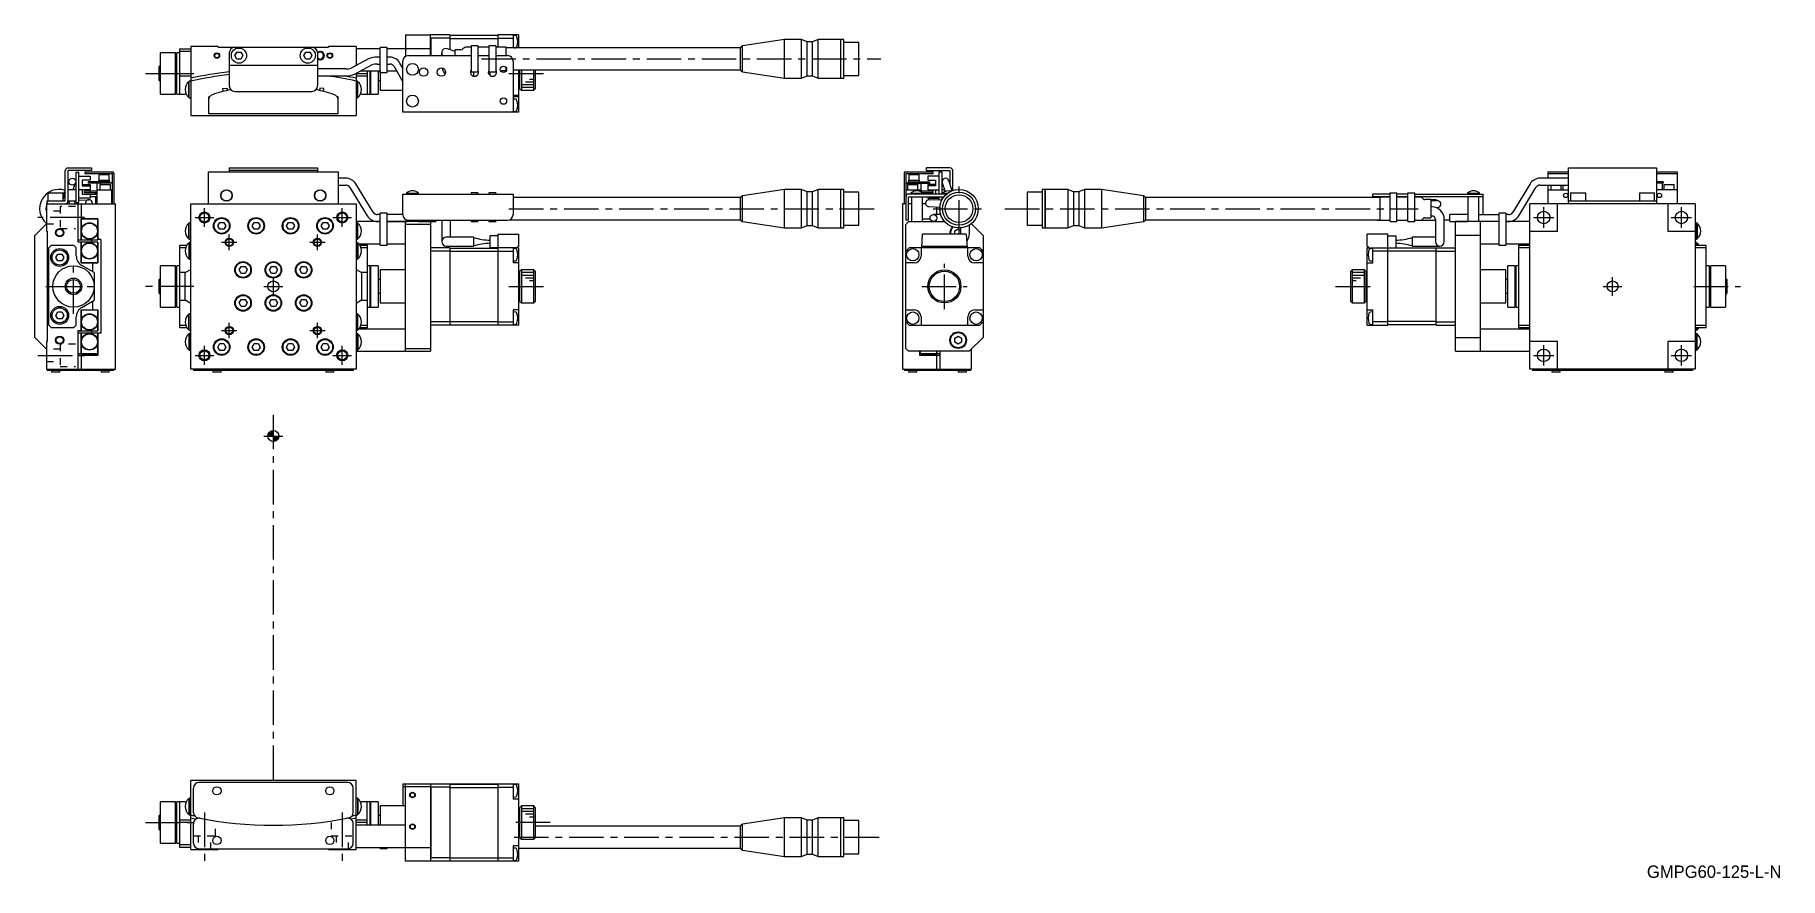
# Model space of a CAD drawing. Extents: x -213 to 420, y 17 to 323.
import ezdxf

# ---------------------------------------------------------------- set-up
doc = ezdxf.new("R2010")
doc.units = 0
doc.header["$LTSCALE"] = 10
doc.linetypes.add('CENTER', pattern=[2, 1.25, -0.25, 0.25, -0.25])
doc.linetypes.add('DOT', pattern=[0.5, 0.25, -0.25])
doc.layers.add('1', color=7, linetype='CONTINUOUS')
doc.layers.add('21', color=7, linetype='CONTINUOUS')
doc.styles.get("Standard").update_dxf_attribs({"font": 'FGP教科書体NT-M'})

msp = doc.modelspace()

# ---------------------------------------------------------------- texts
at = {"layer": '1', "color": 7}
msp.add_text('GMPG60-125-L-N', height=4.5, dxfattribs=at).set_placement((372.046875, 16.993359))

# ---------------------------------------------------------------- blocks, each defined once
blk = doc.blocks.new('AID1991')
at = {"layer": '21', "color": 7, "linetype": 'CONTINUOUS'}
blk.add_circle((-126.425634, 177.278091), 2, dxfattribs=at)
for centre, radius, start, end in [((-126.425634, 177.278091), 1.8, 90, 180), ((-126.425634, 177.278091), 1.6, 90, 180), ((-126.425634, 177.278091), 1.4, 90, 179.999955), ((-126.425634, 177.278091), 1.2, 90, 179.99997), ((-126.425634, 177.278091), 1, 90, 179.999964), ((-126.425636, 177.278093), 0.799999, 89.999799, 180.000086), ((-126.425634, 177.278091), 0.6, 89.99994, 180), ((-126.425634, 177.278091), 0.4, 90, 180), ((-126.425634, 177.278091), 0.2, 90, 180), ((-126.425634, 177.278091), 0.6, 269.99994, 0), ((-126.425634, 177.278091), 1.8, 270, 0), ((-126.425634, 177.278091), 1.6, 270, 0), ((-126.425634, 177.278091), 0.4, 270, 0), ((-126.425634, 177.278091), 0.2, 270, 0), ((-126.425634, 177.278091), 1.2, 270, 359.99997), ((-126.425634, 177.278091), 1.4, 270, 359.999955), ((-126.425634, 177.278091), 1, 270, 359.999964), ((-126.425636, 177.278093), 0.799999, 270.000201, 359.999914)]:
    blk.add_arc(centre, radius, start, end, dxfattribs=at)

# ---------------------------------------------------------------- linework, layer by layer
at = {"layer": '1', "color": 7, "linetype": 'CONTINUOUS'}
for p, q in [((-160.425634, 317.789328), (-156.425634, 317.789328)), ((-160.425634, 301.289328), (-160.425634, 317.789328)), ((-156.425634, 316.789328), (-160.425634, 316.789328)), ((-146.425634, 318.589328), (-156.425634, 318.589328)), ((-156.425634, 318.589328), (-156.425634, 293.589328)), ((-146.425634, 318.289328), (-146.425634, 318.589328)), ((-146.425634, 318.289328), (-106.425634, 318.289328)), ((-106.425634, 318.589328), (-106.425634, 318.289328)), ((-96.425634, 318.589328), (-106.425634, 318.589328)), ((-96.425634, 318.589328), (-96.425634, 311.67758)), ((-87.675634, 317.789328), (-96.425634, 317.789328)), ((-85.175634, 318.189328), (-87.675634, 318.189328)), ((-87.675634, 309.189328), (-87.675634, 318.189328)), ((-85.175634, 309.189328), (-85.175634, 318.189328)), ((-69.425634, 317.789328), (-85.175634, 317.789328)), ((-78.425634, 322.789328), (-69.425634, 322.789328)), ((-78.425634, 322.789328), (-78.425634, 315.021379)), ((-69.375634, 322.789328), (-69.425634, 322.739328)), ((-69.425634, 315.289328), (-69.425634, 322.789328)), ((-69.425634, 321.689328), (-69.325634, 321.589328)), ((-62.425634, 322.789328), (-69.375634, 322.789328)), ((-69.325634, 321.589328), (-69.325634, 315.289328)), ((-62.425634, 321.589328), (-69.325634, 321.589328)), ((-60.425557, 316.755423), (-63.178402, 317.757377)), ((-62.425634, 322.789328), (-62.425634, 317.483392)), ((-62.425634, 322.689328), (-44.925634, 322.689328)), ((-62.425634, 321.547907), (-44.925634, 321.547907)), ((-60.425634, 315.289328), (-60.425634, 317.389328)), ((-58.339851, 317.389328), (-60.425634, 317.389328)), ((-57.318531, 317.996435), (-57.632744, 317.682221)), ((-54.675634, 318.289328), (-56.611424, 318.289328)), ((-52.175638, 318.789328), (-54.675638, 318.789328)), ((-54.675637, 318.789328), (-54.675637, 309.389328)), ((-52.175637, 318.789328), (-52.175637, 309.389328)), ((-48.175634, 318.289328), (-52.175634, 318.289328)), ((-45.675638, 318.789328), (-48.175638, 318.789328)), ((-48.175637, 318.789328), (-48.175637, 309.389328)), ((-45.675637, 318.789328), (-45.675637, 309.389328)), ((-41.925638, 318.289328), (-45.675634, 318.289328)), ((-37.425634, 322.789328), (-44.925634, 322.789328)), ((-44.925634, 322.789328), (-44.925634, 318.289328)), ((-44.925634, 321.589328), (-39.425634, 321.589328)), ((-41.925638, 315.289328), (-41.925638, 318.289328)), ((43.116706, 318.089328), (-41.925638, 318.089328)), ((-39.425634, 322.789328), (-39.425634, 318.089328)), ((-38.440354, 322.453127), (-39.425634, 322.539328)), ((-38.854131, 318.089328), (-38.440354, 318.125529)), ((-37.425634, 322.789328), (-37.425634, 318.089328)), ((43.116706, 310.089328), (43.116706, 318.089328)), ((59.074362, 321.089327), (43.84038, 318.773653)), ((43.84038, 309.405002), (43.84038, 318.773653)), ((65.267361, 321.089327), (59.074362, 321.089327)), ((59.074362, 307.089329), (59.074362, 321.089327)), ((67.267361, 320.239328), (65.267361, 321.089327)), ((65.267361, 307.089329), (65.267361, 321.089327)), ((69.267361, 320.239328), (67.267361, 320.239328)), ((67.267361, 307.939328), (67.267361, 320.239328)), ((71.267361, 321.089327), (69.267361, 320.239328)), ((69.267361, 307.939328), (69.267361, 320.239328)), ((79.524361, 321.089327), (71.267361, 321.089327)), ((71.267361, 307.089329), (71.267361, 321.089327)), ((79.574361, 321.039327), (79.524361, 321.089327)), ((79.524361, 307.089329), (79.524361, 321.089327)), ((80.574363, 321.089327), (79.574361, 321.089327)), ((79.574361, 307.089329), (79.574361, 321.089327)), ((80.574363, 307.089329), (80.574363, 321.089327)), ((86.074364, 320.089326), (80.574363, 320.089326)), ((86.074364, 308.08933), (86.074364, 320.089326)), ((-167.425634, 311.789328), (-167.925634, 311.289328)), ((-167.925634, 306.289328), (-167.925634, 311.289328)), ((-167.425634, 301.289328), (-167.425634, 316.289328)), ((-161.925634, 316.289328), (-167.425634, 316.289328)), ((-161.925634, 301.289328), (-161.925634, 316.289328)), ((-161.425634, 312.789328), (-161.925634, 312.789328)), ((-161.425634, 301.289328), (-161.425634, 316.289328)), ((-160.425634, 316.289328), (-161.425634, 316.289328)), ((-142.425634, 316.289328), (-142.425634, 304.289328)), ((-142.425634, 311.789328), (-110.425634, 311.789328)), ((-140.36901, 315.289328), (-139.647322, 316.539328)), ((-139.647322, 314.039328), (-140.36901, 315.289328)), ((-139.647322, 316.539328), (-138.203946, 316.539328)), ((-138.203946, 314.039328), (-139.647322, 314.039328)), ((-138.203946, 316.539328), (-137.482258, 315.289328)), ((-137.482258, 315.289328), (-138.203946, 314.039328)), ((-115.36901, 315.289328), (-114.647322, 316.539328)), ((-114.647322, 314.039328), (-115.36901, 315.289328)), ((-114.647322, 316.539328), (-113.203946, 316.539328)), ((-113.203946, 314.039328), (-114.647322, 314.039328)), ((-113.203946, 316.539328), (-112.482258, 315.289328)), ((-112.482258, 315.289328), (-113.203946, 314.039328)), ((-110.425634, 316.289328), (-110.425634, 304.289328)), ((-100.157685, 310.439328), (-110.425634, 310.439328)), ((-91.881524, 314.109738), (-98.149473, 310.754924)), ((-96.969744, 308.550783), (-90.701795, 311.905597)), ((-87.675634, 314.721193), (-88.693583, 314.721193)), ((-88.693583, 312.221193), (-87.675634, 312.221193)), ((-84.157685, 314.721193), (-85.175634, 314.721193)), ((-85.175634, 312.221193), (-84.157685, 312.221193)), ((-82.64214, 311.346193), (-79.425634, 305.775041)), ((-79.425634, 310.775041), (-80.477077, 312.596193)), ((-79.425634, 294.789328), (-79.425634, 313.289328)), ((-77.425634, 315.289328), (-54.675634, 315.289328)), ((-65.325634, 315.289328), (-65.325634, 316.253869)), ((-52.175634, 315.289328), (-48.175634, 315.289328)), ((-45.675638, 315.289328), (-41.425634, 315.289328)), ((-41.925638, 309.889328), (-41.925638, 310.857225)), ((-39.425634, 313.289328), (-39.425634, 294.789328)), ((-167.925634, 306.289328), (-167.425634, 305.789328)), ((-161.925634, 304.789328), (-161.425634, 304.789328)), ((-160.425634, 308.789328), (-156.425634, 308.789328)), ((-156.425634, 307.789328), (-160.425634, 307.789328)), ((-156.925634, 305.829328), (-157.08519, 305.829328)), ((-157.085189, 300.129328), (-157.085189, 305.829328)), ((-156.425634, 305.979328), (-156.925635, 305.979328)), ((-156.925634, 299.979328), (-156.925634, 305.979328)), ((-110.425634, 307.939328), (-100.157685, 307.939328)), ((-95.925634, 305.979328), (-96.425635, 305.979328)), ((-96.425634, 308.842008), (-96.425634, 293.589328)), ((-96.425634, 308.789328), (-92.425634, 308.789328)), ((-92.425634, 307.789328), (-96.425634, 307.789328)), ((-95.766079, 305.829328), (-95.925635, 305.829328)), ((-95.925634, 299.979328), (-95.925634, 305.979328)), ((-95.766079, 300.129328), (-95.766079, 305.829328)), ((-94.655715, 309.789328), (-87.675634, 309.789328)), ((-92.425634, 309.789328), (-92.425634, 301.289328)), ((-91.425634, 309.789328), (-91.425634, 301.289328)), ((-91.425634, 304.789328), (-91.125634, 304.789328)), ((-91.125634, 309.789328), (-91.125634, 301.289328)), ((-88.425634, 309.789328), (-88.425634, 301.289328)), ((-88.425634, 306.289328), (-87.725634, 306.289328)), ((-87.725634, 309.789328), (-87.725634, 302.789328)), ((-87.675634, 309.189328), (-85.175634, 309.189328)), ((-85.175634, 309.789328), (-81.743284, 309.789328)), ((-54.800407, 309.889328), (-54.675634, 309.889328)), ((-54.675638, 309.389328), (-52.175638, 309.389328)), ((-53.725634, 307.819634), (-53.725634, 309.389328)), ((-52.175634, 309.889328), (-52.050861, 309.889328)), ((-48.300407, 309.889328), (-48.175634, 309.889328)), ((-48.175638, 309.389328), (-45.675638, 309.389328)), ((-47.725634, 308.02047), (-47.725634, 309.389328)), ((-45.675634, 309.889328), (-45.550861, 309.889328)), ((-44.003827, 309.889328), (-41.925638, 309.889328)), ((-41.925638, 310.089328), (-41.793159, 310.089328)), ((-39.425634, 310.089328), (43.116706, 310.089328)), ((-37.425634, 310.089328), (-37.425634, 294.789328)), ((-37.425634, 306.289328), (-36.925634, 306.289328)), ((-36.925634, 303.289328), (-36.925634, 310.089328)), ((-36.425634, 310.089328), (-36.425634, 302.789328)), ((-31.925634, 302.789328), (-31.925634, 310.089328)), ((-31.425634, 310.089328), (-31.425634, 303.289328)), ((43.84038, 309.405002), (59.074362, 307.089329)), ((59.074362, 307.089329), (65.267361, 307.089329)), ((65.267361, 307.089329), (67.267361, 307.939328)), ((67.267361, 307.939328), (69.267361, 307.939328)), ((69.267361, 307.939328), (71.267361, 307.089329)), ((71.267361, 307.089329), (79.524361, 307.089329)), ((79.524361, 307.089329), (79.574361, 307.139329)), ((79.574361, 307.089329), (80.574363, 307.089329)), ((80.574363, 308.08933), (86.074364, 308.08933)), ((-167.425634, 301.289328), (-161.925634, 301.289328)), ((-161.425634, 301.289328), (-158.425634, 301.289328)), ((-158.425634, 301.289328), (-158.146203, 301.568759)), ((-157.08519, 300.129328), (-156.925634, 300.129328)), ((-156.925635, 299.979328), (-156.425634, 299.979328)), ((-149.925634, 300.289328), (-149.925634, 294.189328)), ((-149.925634, 300.289328), (-149.603562, 300.289328)), ((-144.730487, 303.385621), (-143.236195, 303.516355)), ((-144.633736, 302.279749), (-144.730487, 303.385621)), ((-143.236195, 303.516355), (-143.161215, 302.659324)), ((-140.425634, 302.289328), (-112.425634, 302.289328)), ((-109.615073, 303.516355), (-109.690053, 302.659324)), ((-108.120781, 303.385621), (-109.615073, 303.516355)), ((-108.217532, 302.279749), (-108.120781, 303.385621)), ((-102.925634, 300.289328), (-103.247705, 300.289328)), ((-102.925634, 294.189328), (-102.925634, 300.289328)), ((-96.425635, 299.979328), (-95.925634, 299.979328)), ((-95.925635, 300.129328), (-95.766079, 300.129328)), ((-94.705065, 301.568759), (-94.425634, 301.289328)), ((-94.425634, 301.289328), (-91.425634, 301.289328)), ((-91.125634, 301.289328), (-88.425634, 301.289328)), ((-87.725634, 302.789328), (-79.425634, 302.789328)), ((-39.425634, 300.888962), (-37.425634, 300.888962)), ((-39.425634, 300.539328), (-37.725634, 300.539328)), ((-37.425634, 300.289328), (-39.425634, 300.289328)), ((-38.440354, 299.453127), (-39.425634, 299.539328)), ((-37.725634, 300.539328), (-37.725634, 300.574291)), ((-37.425634, 300.574291), (-37.725634, 300.574291)), ((-36.925634, 303.289328), (-36.425634, 302.789328)), ((-36.425634, 302.789328), (-31.925634, 302.789328)), ((-31.925634, 302.789328), (-31.425634, 303.289328)), ((-156.425634, 293.589328), (-96.425634, 293.589328)), ((-102.925634, 294.189328), (-149.925634, 294.189328)), ((-37.425634, 294.789328), (-79.425634, 294.789328)), ((-39.425634, 295.039328), (-38.440354, 295.125529)), ((-201.963966, 262.55273), (-201.963966, 273.55273)), ((-200.963966, 274.55273), (-192.463966, 274.55273)), ((-192.463966, 273.55273), (-200.963966, 273.55273)), ((-200.963966, 273.55273), (-200.963966, 262.55273)), ((-197.963966, 273.05273), (-196.963966, 273.05273)), ((-197.963966, 262.05273), (-197.963966, 273.05273)), ((-196.963966, 262.05273), (-196.963966, 273.05273)), ((-194.863966, 273.15273), (-194.863966, 272.55273)), ((-194.863966, 273.15273), (-184.863966, 273.15273)), ((-194.863966, 272.55273), (-184.963966, 272.55273)), ((-192.463966, 274.55273), (-192.463966, 273.55273)), ((-184.963966, 272.55273), (-184.963966, 261.55273)), ((-184.363966, 272.65273), (-184.363966, 261.55273)), ((-149.925634, 261.55273), (-149.925634, 273.15273)), ((-149.925634, 273.15273), (-102.925634, 273.15273)), ((-142.425634, 274.55273), (-142.425634, 273.15273)), ((-142.425634, 274.55273), (-110.425634, 274.55273)), ((-110.425634, 273.55273), (-142.425634, 273.55273)), ((-110.425634, 274.55273), (-110.425634, 273.15273)), ((-102.925634, 273.15273), (-102.925634, 261.55273)), ((102.512696, 272.65273), (102.512696, 261.55273)), ((103.012696, 273.15273), (113.012696, 273.15273)), ((103.112696, 272.55273), (113.012696, 272.55273)), ((103.112696, 272.55273), (103.112696, 255.55273)), ((119.112696, 274.55273), (110.612696, 274.55273)), ((110.612696, 273.55273), (110.612696, 274.55273)), ((110.612696, 273.55273), (119.112696, 273.55273)), ((113.012696, 272.55273), (113.012696, 273.15273)), ((115.112696, 273.05273), (115.112696, 265.05273)), ((116.112696, 273.05273), (115.112696, 273.05273)), ((116.112696, 273.05273), (116.112696, 265.05273)), ((119.112696, 273.55273), (119.112696, 268.673522)), ((120.112696, 266.364083), (120.112696, 273.55273)), ((336.084903, 273.15273), (336.084903, 270.80273)), ((336.084903, 273.15273), (343.584903, 273.15273)), ((336.084903, 272.55273), (343.584903, 272.55273)), ((343.584903, 261.55273), (343.584903, 274.55273)), ((343.584903, 274.55273), (375.584903, 274.55273)), ((375.584903, 274.55273), (375.584903, 261.55273)), ((375.584903, 273.15273), (383.084903, 273.15273)), ((375.584903, 272.55273), (383.084903, 272.55273)), ((383.084903, 273.15273), (383.084903, 261.55273)), ((-200.963966, 268.673522), (-200.552786, 269.939002)), ((-197.963966, 266.55273), (-200.963966, 266.55273)), ((-199.024397, 266.55273), (-198.175146, 269.166459)), ((-196.963966, 271.55273), (-192.963966, 271.55273)), ((-192.963966, 266.55273), (-196.963966, 266.55273)), ((-195.763966, 270.05273), (-195.763966, 268.05273)), ((-192.963966, 270.05273), (-195.763966, 270.05273)), ((-195.763966, 268.55273), (-192.963966, 268.55273)), ((-195.763966, 268.05273), (-192.963966, 268.05273)), ((-195.763966, 266.55273), (-195.763966, 265.05273)), ((-194.913966, 265.55273), (-194.913966, 266.05273)), ((-190.463966, 266.05273), (-194.913966, 266.05273)), ((-193.690993, 269.55273), (-193.690993, 269.05273)), ((-185.808591, 269.55273), (-193.690993, 269.55273)), ((-184.963966, 269.05273), (-193.690993, 269.05273)), ((-193.560259, 269.55273), (-193.560259, 269.05273)), ((-192.963966, 271.55273), (-192.963966, 270.05273)), ((-192.963966, 268.55273), (-192.963966, 266.55273)), ((-192.913966, 266.05273), (-192.913966, 265.55273)), ((-190.463966, 269.05273), (-190.463966, 261.55273)), ((-190.463966, 266.55273), (-184.963966, 266.55273)), ((-189.913966, 270.05273), (-185.913966, 270.05273)), ((-189.913966, 270.05273), (-189.913966, 269.55273)), ((-186.013966, 272.05273), (-189.813966, 272.05273)), ((-189.813966, 272.05273), (-189.813966, 270.05273)), ((-189.363966, 268.55273), (-189.363966, 266.55273)), ((-189.363966, 268.55273), (-185.563966, 268.55273)), ((-189.31784, 269.05273), (-189.31784, 268.55273)), ((-186.586896, 269.55273), (-186.586896, 269.05273)), ((-186.013966, 270.05273), (-186.013966, 272.05273)), ((-185.913966, 269.55273), (-185.913966, 270.05273)), ((-185.808591, 269.55273), (-185.808591, 269.05273)), ((-185.563966, 266.55273), (-185.563966, 268.55273)), ((-185.013966, 261.55273), (-185.013966, 266.55273)), ((-100.157685, 270.80273), (-102.925634, 270.80273)), ((-102.925634, 268.30273), (-100.157685, 268.30273)), ((-98.628131, 267.477486), (-92.360182, 257.15243)), ((-90.223137, 258.449749), (-96.491086, 268.774805)), ((59.074362, 266.752729), (43.84038, 264.437056)), ((59.074362, 252.752731), (59.074362, 266.752729)), ((65.267361, 266.752729), (59.074362, 266.752729)), ((65.267361, 252.752731), (65.267361, 266.752729)), ((67.267361, 265.90273), (65.267361, 266.752729)), ((71.267361, 266.752729), (69.267361, 265.90273)), ((71.267361, 252.752731), (71.267361, 266.752729)), ((79.524361, 266.752729), (71.267361, 266.752729)), ((79.524361, 252.752731), (79.524361, 266.752729)), ((79.574361, 266.702729), (79.524361, 266.752729)), ((79.574361, 252.752731), (79.574361, 266.752729)), ((80.574363, 266.752729), (79.574361, 266.752729)), ((80.574363, 252.752731), (80.574363, 266.752729)), ((103.112696, 269.05273), (111.839723, 269.05273)), ((103.112696, 266.55273), (108.612696, 266.55273)), ((103.162696, 266.55273), (103.162696, 264.36498)), ((103.712696, 268.55273), (103.712696, 266.55273)), ((103.712696, 268.55273), (107.512696, 268.55273)), ((103.957321, 269.05273), (103.957321, 269.55273)), ((103.957321, 269.55273), (111.839723, 269.55273)), ((104.062696, 270.05273), (108.062696, 270.05273)), ((104.062696, 270.05273), (104.062696, 269.55273)), ((107.962696, 272.05273), (104.162696, 272.05273)), ((104.162696, 272.05273), (104.162696, 270.05273)), ((104.735627, 269.05273), (104.735627, 269.55273)), ((107.466571, 269.05273), (107.466571, 268.55273)), ((107.512696, 266.55273), (107.512696, 268.55273)), ((107.962696, 270.05273), (107.962696, 272.05273)), ((108.062696, 269.55273), (108.062696, 270.05273)), ((108.612696, 265.850807), (108.612696, 269.05273)), ((113.062696, 266.05273), (108.612696, 266.05273)), ((115.112696, 271.55273), (111.112696, 271.55273)), ((111.112696, 271.55273), (111.112696, 270.05273)), ((111.112696, 270.05273), (113.912696, 270.05273)), ((113.912696, 268.55273), (111.112696, 268.55273)), ((111.112696, 268.55273), (111.112696, 266.55273)), ((113.912696, 268.05273), (111.112696, 268.05273)), ((111.112696, 266.55273), (115.112696, 266.55273)), ((111.708989, 269.05273), (111.708989, 269.55273)), ((111.839723, 269.05273), (111.839723, 269.55273)), ((113.062696, 265.55273), (113.062696, 266.05273)), ((113.912696, 270.05273), (113.912696, 268.05273)), ((113.912696, 266.55273), (113.912696, 265.05273)), ((117.173128, 266.55273), (116.112696, 266.55273)), ((116.323876, 269.166459), (117.359695, 265.978531)), ((119.889673, 266.282228), (118.701517, 269.939002)), ((152.584905, 266.752729), (152.584905, 252.752731)), ((153.584907, 266.752729), (152.584905, 266.752729)), ((153.584907, 266.752729), (153.584907, 252.752731)), ((153.634907, 266.752729), (153.584907, 266.702729)), ((153.634907, 266.752729), (153.634907, 252.752731)), ((161.891907, 266.752729), (153.634907, 266.752729)), ((161.891907, 266.752729), (161.891907, 252.752731)), ((163.891907, 265.90273), (161.891907, 266.752729)), ((167.891907, 266.752729), (165.891907, 265.90273)), ((167.891907, 266.752729), (167.891907, 252.752731)), ((174.084906, 266.752729), (167.891907, 266.752729)), ((174.084906, 266.752729), (174.084906, 252.752731)), ((189.318889, 264.437056), (174.084906, 266.752729)), ((329.650355, 268.774805), (323.382405, 258.449749)), ((325.519451, 257.15243), (331.7874, 267.477486)), ((343.584903, 270.80273), (333.316954, 270.80273)), ((333.316954, 268.30273), (343.584903, 268.30273)), ((336.084903, 268.30273), (336.084903, 261.55273)), ((336.084903, 266.55273), (343.584903, 266.55273)), ((337.184903, 268.30273), (337.184903, 266.55273)), ((340.984903, 266.55273), (340.984903, 268.30273)), ((341.584903, 268.30273), (341.584903, 266.55273)), ((377.889756, 269.55273), (375.584903, 269.55273)), ((377.889756, 269.05273), (375.584903, 269.05273)), ((383.084903, 266.55273), (375.584903, 266.55273)), ((376.046841, 269.55273), (376.046841, 269.05273)), ((376.395464, 269.55273), (376.395464, 269.05273)), ((377.584903, 269.05273), (377.584903, 266.55273)), ((377.889756, 269.55273), (377.889756, 269.05273)), ((378.184903, 268.55273), (378.184903, 266.55273)), ((378.184903, 268.55273), (381.984903, 268.55273)), ((381.984903, 266.55273), (381.984903, 268.55273)), ((-208.763966, 261.55273), (-208.763966, 251.55273)), ((-208.763966, 261.55273), (-183.763966, 261.55273)), ((-208.463966, 262.55273), (-201.963966, 262.55273)), ((-208.463966, 261.55273), (-208.463966, 262.55273)), ((-208.213966, 265.55273), (-202.390102, 265.55273)), ((-208.213966, 265.55273), (-208.213966, 262.55273)), ((-201.963966, 265.595838), (-202.713966, 263.287575)), ((-202.713966, 262.55273), (-202.713966, 265.55273)), ((-202.713966, 265.05273), (-202.140432, 265.05273)), ((-202.465352, 264.05273), (-202.713966, 264.05273)), ((-202.613966, 265.344978), (-202.613966, 265.05273)), ((-202.613966, 265.344978), (-202.045475, 265.344978)), ((-200.963966, 262.55273), (-197.963966, 262.55273)), ((-200.648996, 261.55273), (-200.324076, 262.55273)), ((-198.463966, 261.55273), (-198.463966, 262.55273)), ((-197.963966, 262.05273), (-196.963966, 262.05273)), ((-197.24719, 247.55273), (-197.24719, 261.55273)), ((-192.963966, 263.55273), (-196.963966, 263.55273)), ((-196.963966, 262.877777), (-193.40759, 263.001969)), ((-196.223756, 261.55273), (-196.223756, 256.05273)), ((-195.763966, 265.05273), (-190.463966, 265.05273)), ((-190.463966, 265.55273), (-194.913966, 265.55273)), ((-192.963966, 265.05273), (-192.963966, 263.55273)), ((-190.463966, 264.05273), (-192.963966, 264.05273)), ((-191.113966, 265.344978), (-191.113966, 265.05273)), ((-191.113966, 265.344978), (-190.463966, 265.344978)), ((-190.963966, 264.05273), (-190.963966, 261.55273)), ((-183.763966, 201.55273), (-183.763966, 261.55273)), ((-156.425634, 261.55273), (-96.425634, 261.55273)), ((-156.425634, 201.55273), (-156.425634, 261.55273)), ((-96.425634, 261.55273), (-96.425634, 201.55273)), ((-79.425634, 257.55273), (-79.425634, 265.05273)), ((-79.425634, 265.05273), (-39.425634, 265.05273)), ((-78.075634, 265.344978), (-78.075634, 265.05273)), ((-78.075634, 265.344978), (-73.775634, 265.344978)), ((-73.775634, 265.05273), (-73.775634, 265.344978)), ((-52.175634, 265.55273), (-54.675634, 265.55273)), ((-54.675634, 265.55273), (-54.675634, 265.05273)), ((-52.175634, 265.55273), (-52.175634, 265.05273)), ((-45.675634, 265.55273), (-48.175634, 265.55273)), ((-48.175634, 265.55273), (-48.175634, 265.05273)), ((-45.675634, 265.55273), (-45.675634, 265.05273)), ((-39.425634, 265.05273), (-39.425634, 257.55273)), ((43.116706, 263.75273), (-39.425634, 263.75273)), ((43.116706, 255.75273), (43.116706, 263.75273)), ((43.84038, 255.068405), (43.84038, 264.437056)), ((67.267361, 253.60273), (67.267361, 265.90273)), ((69.267361, 265.90273), (67.267361, 265.90273)), ((69.267361, 253.60273), (69.267361, 265.90273)), ((86.074364, 265.752728), (80.574363, 265.752728)), ((86.074364, 253.752732), (86.074364, 265.752728)), ((103.112696, 261.55273), (101.912696, 261.55273)), ((101.912696, 261.55273), (101.912696, 201.55273)), ((117.839952, 265.05273), (104.112696, 265.05273)), ((104.112696, 264.05273), (116.889112, 264.05273)), ((104.112696, 255.55273), (104.112696, 264.05273)), ((105.112696, 261.55273), (104.112696, 261.55273)), ((104.962696, 265.344978), (104.962696, 265.05273)), ((104.962696, 265.344978), (109.262696, 265.344978)), ((105.112696, 264.05273), (105.112696, 255.05273)), ((113.062696, 265.55273), (109.038832, 265.55273)), ((109.112696, 255.05273), (109.112696, 264.05273)), ((110.2788, 261.55273), (109.112696, 261.55273)), ((109.262696, 265.05273), (109.262696, 265.344978)), ((111.112696, 264.05273), (111.112696, 263.55273)), ((111.112696, 263.55273), (115.112696, 263.55273)), ((111.469072, 260.503492), (115.439511, 260.364841)), ((116.131364, 262.842205), (111.556321, 263.001969)), ((114.372486, 257.624505), (114.372486, 260.402102)), ((115.112696, 264.05273), (115.112696, 262.877777)), ((115.39592, 260.366363), (115.39592, 257.624505)), ((116.112696, 264.05273), (116.112696, 262.842857)), ((116.462696, 265.344978), (116.462696, 265.05273)), ((116.462696, 265.344978), (118.202381, 265.344978)), ((116.612696, 264.05273), (116.612696, 263.671912)), ((126.331878, 265.55273), (126.362696, 265.55273)), ((126.362696, 265.531786), (126.362696, 265.55273)), ((147.084904, 265.752728), (147.084904, 253.752732)), ((152.584905, 265.752728), (147.084904, 265.752728)), ((163.891907, 265.90273), (163.891907, 253.60273)), ((165.891907, 265.90273), (163.891907, 265.90273)), ((165.891907, 265.90273), (165.891907, 253.60273)), ((189.318889, 264.437056), (189.318889, 255.068405)), ((190.042563, 263.75273), (190.042563, 255.75273)), ((275.084906, 263.75273), (190.042563, 263.75273)), ((272.584903, 263.75273), (272.584903, 265.05273)), ((278.834906, 265.05273), (272.584903, 265.05273)), ((278.834906, 264.05273), (272.584903, 264.05273)), ((275.084906, 263.95273), (275.084906, 255.55273)), ((278.834906, 263.95273), (275.084906, 263.95273)), ((278.834906, 265.55273), (281.334906, 265.55273)), ((278.834906, 255.05273), (278.834906, 265.55273)), ((285.334906, 265.05273), (281.334903, 265.05273)), ((281.334906, 255.05273), (281.334906, 265.55273)), ((285.334906, 264.05273), (281.334906, 264.05273)), ((285.334906, 263.95273), (281.334906, 263.95273)), ((285.334906, 265.55273), (287.834906, 265.55273)), ((285.334906, 255.05273), (285.334906, 265.55273)), ((287.834903, 265.05273), (312.584903, 265.05273)), ((287.834906, 255.05273), (287.834906, 265.55273)), ((312.584903, 264.05273), (287.834906, 264.05273)), ((289.770693, 263.95273), (287.834906, 263.95273)), ((290.792013, 263.345624), (290.477799, 263.659837)), ((293.584903, 263.05273), (291.49912, 263.05273)), ((293.963051, 263.00273), (293.584865, 263.000259)), ((293.584903, 263.05273), (293.584903, 256.45273)), ((296.098989, 262.666719), (293.584903, 262.907784)), ((295.039986, 262.62559), (293.584903, 262.62559)), ((294.065825, 260.40126), (293.584903, 260.40126)), ((295.534903, 263.00273), (293.963051, 263.00273)), ((295.860485, 262.642857), (295.039985, 262.62559)), ((295.534903, 262.720807), (295.534903, 263.00273)), ((306.934903, 265.344978), (306.934903, 265.05273)), ((306.934903, 265.344978), (311.234903, 265.344978)), ((307.084903, 264.05273), (307.084903, 255.05273)), ((311.084903, 255.05273), (311.084903, 264.05273)), ((311.234903, 265.05273), (311.234903, 265.344978)), ((312.584903, 257.624505), (312.584903, 265.05273)), ((389.584903, 261.55273), (329.584903, 261.55273)), ((329.584903, 201.55273), (329.584903, 261.55273)), ((339.584903, 251.55273), (339.584903, 261.55273)), ((343.584903, 262.55273), (375.584903, 262.55273)), ((344.334903, 265.55273), (344.334903, 262.55273)), ((344.334903, 265.55273), (349.834903, 265.55273)), ((349.834903, 262.55273), (349.834903, 265.55273)), ((369.334903, 265.55273), (369.334903, 262.55273)), ((369.334903, 265.55273), (374.834903, 265.55273)), ((374.834903, 262.55273), (374.834903, 265.55273)), ((379.584903, 261.55273), (379.584903, 251.55273)), ((389.584903, 261.55273), (389.584903, 201.55273)), ((-208.763966, 254.25273), (-212.963966, 250.05273)), ((-190.075559, 256.05273), (-196.234675, 256.05273)), ((-196.234428, 248.45273), (-196.234428, 256.051599)), ((-196.234428, 256.051599), (-196.173747, 256.00273)), ((-196.173747, 256.00273), (-196.173747, 248.45273)), ((-190.12555, 256.00273), (-196.173747, 256.00273)), ((-190.086699, 256.051456), (-190.12555, 256.00273)), ((-190.12555, 248.45273), (-190.12555, 256.00273)), ((-190.086699, 256.051456), (-190.086699, 248.45273)), ((-190.075559, 256.05273), (-190.075559, 248.55273)), ((-157.085189, 248.80273), (-157.085189, 254.50273)), ((-156.925634, 254.50273), (-157.085189, 254.50273)), ((-156.925634, 248.65273), (-156.925634, 254.65273)), ((-156.425634, 254.65273), (-156.925634, 254.65273)), ((-146.61901, 253.55273), (-145.897322, 254.80273)), ((-145.897322, 252.30273), (-146.61901, 253.55273)), ((-145.897322, 254.80273), (-144.453946, 254.80273)), ((-144.453946, 254.80273), (-143.732258, 253.55273)), ((-143.732258, 253.55273), (-144.453946, 252.30273)), ((-134.11901, 253.55273), (-133.397322, 254.80273)), ((-133.397322, 252.30273), (-134.11901, 253.55273)), ((-133.397322, 254.80273), (-131.953946, 254.80273)), ((-131.953946, 254.80273), (-131.232258, 253.55273)), ((-131.232258, 253.55273), (-131.953946, 252.30273)), ((-121.61901, 253.55273), (-120.897322, 254.80273)), ((-120.897322, 252.30273), (-121.61901, 253.55273)), ((-120.897322, 254.80273), (-119.453946, 254.80273)), ((-119.453946, 254.80273), (-118.732258, 253.55273)), ((-118.732258, 253.55273), (-119.453946, 252.30273)), ((-109.11901, 253.55273), (-108.397322, 254.80273)), ((-108.397322, 252.30273), (-109.11901, 253.55273)), ((-108.397322, 254.80273), (-106.953946, 254.80273)), ((-106.953946, 254.80273), (-106.232258, 253.55273)), ((-106.232258, 253.55273), (-106.953946, 252.30273)), ((-87.675634, 255.05273), (-96.425634, 255.05273)), ((-95.925634, 254.65273), (-96.425634, 254.65273)), ((-95.925634, 248.65273), (-95.925634, 254.65273)), ((-95.766079, 254.50273), (-95.925634, 254.50273)), ((-95.766079, 248.80273), (-95.766079, 254.50273)), ((-87.675634, 257.624505), (-88.693583, 257.624505)), ((-88.693583, 255.124505), (-87.675634, 255.124505)), ((-85.175634, 258.124505), (-87.675634, 258.124505)), ((-87.675634, 246.55273), (-87.675634, 258.124505)), ((-85.175634, 246.55273), (-85.175634, 258.124505)), ((-79.425634, 257.624505), (-85.175634, 257.624505)), ((-85.175634, 255.124505), (-77.925634, 255.124505)), ((-69.425634, 255.05273), (-85.175634, 255.05273)), ((-78.425634, 208.05273), (-78.425634, 255.05273)), ((-69.425634, 254.05273), (-78.425634, 254.05273)), ((-77.925634, 255.616239), (-77.925634, 255.05273)), ((-77.425634, 255.55273), (-41.425634, 255.55273)), ((-73.925634, 255.05273), (-73.925634, 255.55273)), ((-73.925634, 255.124505), (-67.425634, 255.124505)), ((-69.425634, 255.05273), (-69.425634, 208.05273)), ((-67.425634, 255.55273), (-67.425634, 255.124505)), ((-65.325634, 255.55273), (-65.325634, 247.80126)), ((-62.125634, 249.40126), (-62.125634, 255.55273)), ((-54.675638, 255.55273), (-54.675638, 255.05273)), ((-54.675638, 255.05273), (-52.175638, 255.05273)), ((-52.175638, 255.55273), (-52.175638, 255.05273)), ((-48.175638, 255.55273), (-48.175638, 255.05273)), ((-48.175638, 255.05273), (-45.675638, 255.05273)), ((-45.675638, 255.55273), (-45.675638, 255.05273)), ((-40.553854, 255.75273), (43.116706, 255.75273)), ((43.84038, 255.068405), (59.074362, 252.752731)), ((65.267361, 252.752731), (67.267361, 253.60273)), ((67.267361, 253.60273), (69.267361, 253.60273)), ((69.267361, 253.60273), (71.267361, 252.752731)), ((80.574363, 253.752732), (86.074364, 253.752732)), ((104.112696, 255.55273), (103.112696, 255.55273)), ((104.112696, 255.05273), (103.112696, 254.05273)), ((103.112696, 209.05273), (103.112696, 254.05273)), ((104.112696, 255.05273), (117.225213, 255.05273)), ((109.112696, 256.05273), (111.926433, 256.05273)), ((111.940874, 256.00273), (109.112696, 256.00273)), ((115.744065, 257.624505), (113.134307, 257.624505)), ((113.134307, 255.124505), (116.612696, 255.124505)), ((114.322477, 255.05273), (114.322477, 255.124505)), ((114.383158, 255.124505), (114.383158, 255.05273)), ((115.39592, 255.124505), (115.39592, 255.05273)), ((116.612696, 255.833549), (116.612696, 255.05273)), ((126.177237, 250.80126), (126.177237, 253.851186)), ((131.112696, 250.05273), (126.837124, 254.328302)), ((126.912696, 254.25273), (126.912696, 254.390829)), ((147.084904, 253.752732), (152.584905, 253.752732)), ((161.891907, 252.752731), (163.891907, 253.60273)), ((163.891907, 253.60273), (165.891907, 253.60273)), ((165.891907, 253.60273), (167.891907, 252.752731)), ((174.084906, 252.752731), (189.318889, 255.068405)), ((190.042563, 255.75273), (275.084906, 255.75273)), ((274.584903, 255.55273), (278.834903, 255.55273)), ((278.834906, 255.05273), (281.334906, 255.05273)), ((281.334903, 255.55273), (285.334903, 255.55273)), ((285.334906, 255.05273), (287.834906, 255.05273)), ((287.834903, 255.55273), (295.284903, 255.55273)), ((290.477799, 255.845624), (290.792013, 256.159837)), ((291.49912, 256.45273), (293.584903, 256.45273)), ((293.584903, 257.20126), (294.065825, 257.20126)), ((294.065825, 257.20126), (294.194944, 257.193292)), ((294.194944, 257.193292), (294.333969, 257.166586)), ((294.333969, 257.166586), (294.466423, 257.122689)), ((294.466423, 257.122689), (294.589779, 257.064036)), ((294.589779, 257.064036), (294.703027, 256.992986)), ((295.284903, 255.80126), (295.284903, 247.80126)), ((298.484903, 247.80126), (298.484903, 255.80126)), ((300.584903, 255.55273), (298.484903, 255.55273)), ((300.584903, 255.124505), (300.584903, 257.624505)), ((307.084903, 257.624505), (300.584903, 257.624505)), ((300.584903, 255.124505), (307.084903, 255.124505)), ((318.334903, 255.05273), (302.584903, 255.05273)), ((302.584903, 208.05273), (302.584903, 255.05273)), ((311.084903, 257.624505), (318.334903, 257.624505)), ((318.334903, 255.124505), (311.084903, 255.124505)), ((311.584903, 255.05273), (311.584903, 208.05273)), ((320.834903, 258.124505), (318.334903, 258.124505)), ((318.334903, 258.124505), (318.334903, 246.55273)), ((320.834903, 258.124505), (320.834903, 246.55273)), ((321.852852, 257.624505), (320.834903, 257.624505)), ((320.834903, 255.124505), (321.852852, 255.124505)), ((329.584903, 255.05273), (320.834903, 255.05273)), ((390.084903, 254.65273), (389.584903, 254.65273)), ((390.084903, 254.65273), (390.084903, 248.65273)), ((390.244458, 254.50273), (390.084903, 254.50273)), ((390.244458, 254.50273), (390.244458, 248.80273)), ((-212.963966, 213.05273), (-212.963966, 250.05273)), ((-208.763966, 251.55273), (-208.463966, 251.55273)), ((-208.463966, 251.55273), (-208.463966, 211.55273)), ((-197.24719, 248.45273), (-190.086699, 248.45273)), ((-190.086699, 247.65273), (-197.24719, 247.65273)), ((-196.223756, 247.55273), (-197.24719, 247.55273)), ((-196.234428, 247.55273), (-196.234428, 247.65273)), ((-196.223756, 240.05273), (-196.223756, 247.55273)), ((-196.173747, 247.65273), (-196.173747, 240.10273)), ((-194.190396, 248.45273), (-193.891267, 248.744744)), ((-193.891267, 247.360717), (-194.190396, 247.65273)), ((-192.463966, 248.45273), (-192.463966, 247.65273)), ((-192.412336, 248.745844), (-192.111891, 248.45273)), ((-192.111891, 247.65273), (-192.412336, 247.359616)), ((-190.12555, 240.10273), (-190.12555, 247.65273)), ((-189.049515, 248.55273), (-190.086699, 248.55273)), ((-190.086699, 247.65273), (-190.086699, 240.054004)), ((-189.049515, 248.55273), (-189.049515, 214.55273)), ((-157.08519, 247.30273), (-157.08519, 241.60273)), ((-156.925635, 247.30273), (-157.08519, 247.30273)), ((-157.085189, 248.80273), (-156.925634, 248.80273)), ((-156.425635, 247.45273), (-156.925635, 247.45273)), ((-156.925635, 247.45273), (-156.925635, 241.45273)), ((-156.925634, 248.65273), (-156.425634, 248.65273)), ((-144.453946, 252.30273), (-145.897322, 252.30273)), ((-131.953946, 252.30273), (-133.397322, 252.30273)), ((-119.453946, 252.30273), (-120.897322, 252.30273)), ((-106.953946, 252.30273), (-108.397322, 252.30273)), ((-95.925635, 247.45273), (-96.425635, 247.45273)), ((-96.425634, 248.65273), (-95.925634, 248.65273)), ((-95.925635, 247.45273), (-95.925635, 241.45273)), ((-95.76608, 247.30273), (-95.925635, 247.30273)), ((-95.925634, 248.80273), (-95.766079, 248.80273)), ((-95.76608, 247.30273), (-95.76608, 241.60273)), ((-95.493146, 247.05273), (-87.675634, 247.05273)), ((-85.175634, 247.05273), (-78.425634, 247.05273)), ((-53.725634, 249.40126), (-63.725634, 249.40126)), ((-53.725634, 246.20126), (-53.725634, 249.40126)), ((-47.725634, 245.55273), (-47.725634, 249.95273)), ((-44.925634, 249.95273), (-47.725634, 249.95273)), ((-44.925634, 250.55273), (-37.425634, 250.55273)), ((-44.925634, 250.55273), (-44.925634, 217.55273)), ((-37.425634, 250.55273), (-37.425634, 246.05273)), ((59.074362, 252.752731), (65.267361, 252.752731)), ((71.267361, 252.752731), (79.524361, 252.752731)), ((79.524361, 252.752731), (79.574361, 252.802731)), ((79.574361, 252.752731), (80.574363, 252.752731)), ((108.862696, 245.55273), (109.212336, 250.55273)), ((125.013062, 250.55273), (109.21233, 250.55273)), ((120.862696, 251.774418), (122.112696, 252.496106)), ((120.862696, 250.55273), (120.862696, 251.774418)), ((122.112696, 252.496106), (122.977237, 251.996963)), ((122.977237, 252.775533), (122.977237, 250.80126)), ((125.013066, 250.55273), (125.362696, 245.55273)), ((131.112696, 250.05273), (131.112696, 213.05273)), ((152.584905, 252.752731), (153.584907, 252.752731)), ((153.584907, 252.802731), (153.634907, 252.752731)), ((153.634907, 252.752731), (161.891907, 252.752731)), ((167.891907, 252.752731), (174.084906, 252.752731)), ((278.084903, 250.55273), (270.584903, 250.55273)), ((270.584903, 246.05273), (270.584903, 250.55273)), ((278.084903, 217.55273), (278.084903, 250.55273)), ((278.084903, 249.95273), (280.884903, 249.95273)), ((280.884903, 249.95273), (280.884903, 245.55273)), ((286.884903, 249.40126), (286.884903, 246.20126)), ((295.284903, 249.40126), (286.884903, 249.40126)), ((311.584903, 250.05273), (302.584903, 250.05273)), ((311.584903, 247.05273), (318.334903, 247.05273)), ((320.834903, 247.05273), (329.584903, 247.05273)), ((328.925349, 246.55273), (328.925349, 247.05273)), ((329.084904, 246.55273), (329.084904, 247.05273)), ((329.584903, 251.55273), (339.584903, 251.55273)), ((379.584903, 251.55273), (389.584903, 251.55273)), ((389.584903, 248.65273), (390.084903, 248.65273)), ((390.084904, 247.45273), (389.584904, 247.45273)), ((390.084903, 248.80273), (390.244458, 248.80273)), ((390.084904, 246.55273), (390.084904, 247.45273)), ((390.244459, 247.30273), (390.084904, 247.30273)), ((390.244459, 246.55273), (390.244459, 247.30273)), ((-206.963966, 246.55273), (-207.963966, 245.55273)), ((-207.963966, 217.55273), (-207.963966, 245.55273)), ((-206.963966, 246.55273), (-198.963966, 246.55273)), ((-205.407341, 242.05273), (-204.685654, 243.30273)), ((-204.685654, 240.80273), (-205.407341, 242.05273)), ((-204.685654, 243.30273), (-203.242278, 243.30273)), ((-203.242278, 240.80273), (-204.685654, 240.80273)), ((-203.242278, 243.30273), (-202.52059, 242.05273)), ((-202.52059, 242.05273), (-203.242278, 240.80273)), ((-197.963966, 245.55273), (-198.963966, 246.55273)), ((-197.963966, 242.614908), (-197.963966, 245.55273)), ((-160.425634, 246.55273), (-157.771945, 246.55273)), ((-160.425634, 216.55273), (-160.425634, 246.55273)), ((-158.25834, 245.55273), (-160.425634, 245.55273)), ((-157.08519, 241.60273), (-156.925635, 241.60273)), ((-156.925635, 241.45273), (-156.425635, 241.45273)), ((-96.425635, 241.45273), (-95.925635, 241.45273)), ((-95.925635, 241.60273), (-95.76608, 241.60273)), ((-95.079326, 246.55273), (-92.425634, 246.55273)), ((-92.425634, 245.55273), (-94.592931, 245.55273)), ((-92.425634, 246.55273), (-92.425634, 216.55273)), ((-87.675634, 246.55273), (-85.175634, 246.55273)), ((-69.325634, 245.55273), (-69.425634, 245.45273)), ((-69.425634, 244.40273), (-69.375634, 244.35273)), ((-69.375634, 244.35273), (-69.375634, 218.75273)), ((-62.425634, 244.35273), (-69.375634, 244.35273)), ((-62.425634, 245.55273), (-69.325634, 245.55273)), ((-63.725634, 246.20126), (-53.725634, 246.20126)), ((-62.425634, 245.55273), (-62.425634, 217.55273)), ((-62.425634, 245.45273), (-44.925634, 245.45273)), ((-62.425634, 244.311309), (-44.925634, 244.311309)), ((-37.425634, 245.55273), (-47.725634, 245.55273)), ((-44.925634, 244.35273), (-39.425634, 244.35273)), ((-39.425634, 245.55273), (-39.425634, 240.05273)), ((-38.440354, 245.21653), (-39.425634, 245.30273)), ((-39.425634, 240.80273), (-38.440354, 240.888931)), ((-37.725634, 245.55273), (-37.725634, 246.05273)), ((-37.425634, 246.05273), (-37.725634, 246.05273)), ((-37.425634, 245.55273), (-37.425634, 217.55273)), ((104.312696, 245.55273), (103.112696, 244.35273)), ((129.912696, 245.55273), (104.312696, 245.55273)), ((108.612696, 245.55273), (108.612696, 242.55273)), ((125.327733, 246.05273), (108.89766, 246.05273)), ((125.612696, 242.55273), (125.612696, 245.55273)), ((131.112696, 244.35273), (129.912696, 245.55273)), ((270.584903, 246.05273), (270.884903, 246.05273)), ((270.584903, 245.55273), (280.884903, 245.55273)), ((270.584903, 217.55273), (270.584903, 245.55273)), ((270.884903, 246.05273), (270.884903, 245.55273)), ((272.584903, 245.30273), (271.599623, 245.21653)), ((271.599623, 240.888931), (272.584903, 240.80273)), ((272.584903, 240.05273), (272.584903, 245.55273)), ((278.084903, 244.35273), (272.584903, 244.35273)), ((295.584903, 245.45273), (278.084903, 245.45273)), ((295.584903, 244.311309), (278.084903, 244.311309)), ((286.884903, 246.20126), (296.884903, 246.20126)), ((295.584903, 245.55273), (302.484903, 245.55273)), ((295.584903, 217.55273), (295.584903, 245.55273)), ((295.584903, 244.35273), (302.534903, 244.35273)), ((302.584903, 245.45273), (302.484903, 245.55273)), ((302.534903, 244.35273), (302.584903, 244.40273)), ((302.534903, 218.75273), (302.534903, 244.35273)), ((318.334903, 246.55273), (320.834903, 246.55273)), ((325.584903, 246.55273), (329.584903, 246.55273)), ((325.584903, 216.55273), (325.584903, 246.55273)), ((329.584903, 245.55273), (325.584903, 245.55273)), ((389.584903, 246.55273), (393.584903, 246.55273)), ((393.584903, 245.55273), (389.584903, 245.55273)), ((393.584903, 216.55273), (393.584903, 246.55273)), ((-196.173747, 240.10273), (-196.223756, 240.062456)), ((-190.08699, 240.05273), (-196.223756, 240.05273)), ((-196.173747, 240.10273), (-190.12555, 240.10273)), ((-191.463966, 236.55273), (-195.963966, 239.150807)), ((-191.963966, 236.841405), (-191.963966, 240.05273)), ((-191.463966, 236.55273), (-191.463966, 226.55273)), ((-190.12555, 240.10273), (-190.086699, 240.054004)), ((-167.425634, 234.55273), (-167.925634, 234.05273)), ((-167.425634, 224.05273), (-167.425634, 239.05273)), ((-161.925634, 239.05273), (-167.425634, 239.05273)), ((-161.925634, 224.05273), (-161.925634, 239.05273)), ((-161.425634, 235.55273), (-161.925634, 235.55273)), ((-161.425634, 224.05273), (-161.425634, 239.05273)), ((-160.425634, 239.05273), (-161.425634, 239.05273)), ((-158.425634, 236.55273), (-160.425634, 236.55273)), ((-158.425634, 236.55273), (-156.425634, 237.707431)), ((-158.425634, 226.55273), (-158.425634, 236.55273)), ((-138.86901, 237.55273), (-138.147322, 238.80273)), ((-138.147322, 236.30273), (-138.86901, 237.55273)), ((-138.147322, 238.80273), (-136.703946, 238.80273)), ((-136.703946, 236.30273), (-138.147322, 236.30273)), ((-136.703946, 238.80273), (-135.982258, 237.55273)), ((-135.982258, 237.55273), (-136.703946, 236.30273)), ((-127.86901, 237.55273), (-127.147322, 238.80273)), ((-127.147322, 236.30273), (-127.86901, 237.55273)), ((-127.147322, 238.80273), (-125.703946, 238.80273)), ((-125.703946, 236.30273), (-127.147322, 236.30273)), ((-125.703946, 238.80273), (-124.982258, 237.55273)), ((-124.982258, 237.55273), (-125.703946, 236.30273)), ((-116.86901, 237.55273), (-116.147322, 238.80273)), ((-116.147322, 236.30273), (-116.86901, 237.55273)), ((-116.147322, 238.80273), (-114.703946, 238.80273)), ((-114.703946, 236.30273), (-116.147322, 236.30273)), ((-114.703946, 238.80273), (-113.982258, 237.55273)), ((-113.982258, 237.55273), (-114.703946, 236.30273)), ((-96.425634, 237.707431), (-94.425634, 236.55273)), ((-94.425634, 236.55273), (-94.425634, 226.55273)), ((-92.425634, 236.55273), (-94.425634, 236.55273)), ((-91.425634, 239.05273), (-92.425634, 239.05273)), ((-91.425634, 239.05273), (-91.425634, 224.05273)), ((-91.125634, 235.55273), (-91.425634, 235.55273)), ((-91.125634, 239.05273), (-91.125634, 224.05273)), ((-88.425634, 239.05273), (-91.125634, 239.05273)), ((-88.425634, 239.05273), (-88.425634, 224.05273)), ((-87.725634, 237.55273), (-87.725634, 225.55273)), ((-78.425634, 237.55273), (-87.725634, 237.55273)), ((-37.425634, 240.05273), (-39.425634, 240.05273)), ((-36.425634, 237.55273), (-36.925634, 237.05273)), ((-36.925634, 226.05273), (-36.925634, 237.05273)), ((-36.425634, 237.55273), (-36.425634, 225.55273)), ((-31.925634, 237.55273), (-36.425634, 237.55273)), ((-31.925634, 225.55273), (-31.925634, 237.55273)), ((-31.425634, 237.05273), (-31.925634, 237.55273)), ((-31.425634, 237.05273), (-31.425634, 226.05273)), ((106.112696, 240.05273), (103.112696, 240.05273)), ((131.112696, 240.05273), (128.112696, 240.05273)), ((265.084903, 237.55273), (264.584903, 237.05273)), ((264.584903, 226.05273), (264.584903, 237.05273)), ((269.584903, 237.55273), (265.084903, 237.55273)), ((265.084903, 237.55273), (265.084903, 225.55273)), ((270.084903, 237.05273), (269.584903, 237.55273)), ((269.584903, 225.55273), (269.584903, 237.55273)), ((270.084903, 237.05273), (270.084903, 226.05273)), ((270.584903, 240.05273), (272.584903, 240.05273)), ((320.884903, 237.55273), (311.584903, 237.55273)), ((320.884903, 225.55273), (320.884903, 237.55273)), ((321.584903, 224.05273), (321.584903, 239.05273)), ((324.284903, 239.05273), (321.584903, 239.05273)), ((324.284903, 224.05273), (324.284903, 239.05273)), ((324.584903, 235.55273), (324.284903, 235.55273)), ((324.584903, 224.05273), (324.584903, 239.05273)), ((325.584903, 239.05273), (324.584903, 239.05273)), ((394.584903, 239.05273), (393.584903, 239.05273)), ((394.584903, 239.05273), (394.584903, 224.05273)), ((395.084903, 235.55273), (394.584903, 235.55273)), ((395.084903, 239.05273), (395.084903, 224.05273)), ((400.584903, 239.05273), (395.084903, 239.05273)), ((400.584903, 239.05273), (400.584903, 224.05273)), ((401.084903, 234.05273), (400.584903, 234.55273)), ((-167.925634, 229.05273), (-167.925634, 234.05273)), ((-167.925634, 229.05273), (-167.425634, 228.55273)), ((-87.725634, 234.05273), (-88.425634, 234.05273)), ((-88.425634, 229.05273), (-87.725634, 229.05273)), ((-36.925634, 234.05273), (-37.425634, 234.05273)), ((-37.425634, 229.05273), (-36.925634, 229.05273)), ((270.584903, 234.05273), (270.084903, 234.05273)), ((270.084903, 229.05273), (270.584903, 229.05273)), ((321.584903, 234.05273), (320.884903, 234.05273)), ((320.884903, 229.05273), (321.584903, 229.05273)), ((400.584903, 228.55273), (401.084903, 229.05273)), ((401.084903, 234.05273), (401.084903, 229.05273)), ((-205.407341, 221.05273), (-204.685654, 222.30273)), ((-204.685654, 222.30273), (-203.242278, 222.30273)), ((-203.242278, 222.30273), (-202.52059, 221.05273)), ((-196.223756, 215.55273), (-196.223756, 223.05273)), ((-196.223756, 223.05273), (-190.08699, 223.05273)), ((-196.223756, 223.043004), (-196.173747, 223.00273)), ((-196.173747, 223.00273), (-196.173747, 215.45273)), ((-190.12555, 223.00273), (-196.173747, 223.00273)), ((-195.963966, 223.954654), (-191.463966, 226.55273)), ((-191.963966, 223.05273), (-191.963966, 226.264055)), ((-190.086699, 223.051456), (-190.12555, 223.00273)), ((-190.12555, 215.45273), (-190.12555, 223.00273)), ((-190.086699, 223.051456), (-190.086699, 215.45273)), ((-167.425634, 224.05273), (-161.925634, 224.05273)), ((-161.925634, 227.55273), (-161.425634, 227.55273)), ((-161.425634, 224.05273), (-160.425634, 224.05273)), ((-160.425634, 226.55273), (-158.425634, 226.55273)), ((-156.425634, 225.39803), (-158.425634, 226.55273)), ((-138.86901, 225.55273), (-138.147322, 226.80273)), ((-138.147322, 224.30273), (-138.86901, 225.55273)), ((-138.147322, 226.80273), (-136.703946, 226.80273)), ((-136.703946, 224.30273), (-138.147322, 224.30273)), ((-136.703946, 226.80273), (-135.982258, 225.55273)), ((-135.982258, 225.55273), (-136.703946, 224.30273)), ((-127.86901, 225.55273), (-127.147322, 226.80273)), ((-127.147322, 224.30273), (-127.86901, 225.55273)), ((-127.147322, 226.80273), (-125.703946, 226.80273)), ((-125.703946, 224.30273), (-127.147322, 224.30273)), ((-125.703946, 226.80273), (-124.982258, 225.55273)), ((-124.982258, 225.55273), (-125.703946, 224.30273)), ((-116.86901, 225.55273), (-116.147322, 226.80273)), ((-116.147322, 224.30273), (-116.86901, 225.55273)), ((-116.147322, 226.80273), (-114.703946, 226.80273)), ((-114.703946, 224.30273), (-116.147322, 224.30273)), ((-114.703946, 226.80273), (-113.982258, 225.55273)), ((-113.982258, 225.55273), (-114.703946, 224.30273)), ((-94.425634, 226.55273), (-96.425634, 225.39803)), ((-94.425634, 226.55273), (-92.425634, 226.55273)), ((-92.425634, 224.05273), (-91.425634, 224.05273)), ((-91.425634, 227.55273), (-91.125634, 227.55273)), ((-91.125634, 224.05273), (-88.425634, 224.05273)), ((-87.725634, 225.55273), (-78.425634, 225.55273)), ((-37.425634, 223.05273), (-39.425634, 223.05273)), ((-39.425634, 223.05273), (-39.425634, 217.55273)), ((-38.440354, 222.21653), (-39.425634, 222.30273)), ((-36.925634, 226.05273), (-36.425634, 225.55273)), ((-36.425634, 225.55273), (-31.925634, 225.55273)), ((-31.925634, 225.55273), (-31.425634, 226.05273)), ((103.112696, 223.05273), (106.112696, 223.05273)), ((128.112696, 223.05273), (131.112696, 223.05273)), ((264.584903, 226.05273), (265.084903, 225.55273)), ((265.084903, 225.55273), (269.584903, 225.55273)), ((269.584903, 225.55273), (270.084903, 226.05273)), ((270.584903, 223.05273), (272.584903, 223.05273)), ((272.584903, 222.30273), (271.599623, 222.21653)), ((272.584903, 217.55273), (272.584903, 223.05273)), ((311.584903, 225.55273), (320.884903, 225.55273)), ((321.584903, 224.05273), (324.284903, 224.05273)), ((324.284903, 227.55273), (324.584903, 227.55273)), ((324.584903, 224.05273), (325.584903, 224.05273)), ((393.584903, 224.05273), (394.584903, 224.05273)), ((394.584903, 227.55273), (395.084903, 227.55273)), ((395.084903, 224.05273), (400.584903, 224.05273)), ((-207.963966, 217.55273), (-206.963966, 216.55273)), ((-198.963966, 216.55273), (-206.963966, 216.55273)), ((-204.685654, 219.80273), (-205.407341, 221.05273)), ((-203.242278, 219.80273), (-204.685654, 219.80273)), ((-202.52059, 221.05273), (-203.242278, 219.80273)), ((-198.963966, 216.55273), (-197.963966, 217.55273)), ((-197.963966, 217.55273), (-197.963966, 220.490552)), ((-197.24719, 201.55273), (-197.24719, 215.55273)), ((-197.24719, 215.55273), (-196.223756, 215.55273)), ((-197.24719, 215.45273), (-190.086699, 215.45273)), ((-196.234428, 215.45273), (-196.234427, 215.55273)), ((-194.190396, 215.45273), (-193.891267, 215.744744)), ((-192.463966, 215.45273), (-192.463966, 214.65273)), ((-192.412336, 215.745844), (-192.111891, 215.45273)), ((-160.425634, 217.55273), (-158.258339, 217.55273)), ((-157.771944, 216.55273), (-160.425634, 216.55273)), ((-157.08519, 215.80273), (-157.08519, 221.50273)), ((-156.925635, 221.50273), (-157.08519, 221.50273)), ((-157.08519, 215.80273), (-156.925635, 215.80273)), ((-156.425635, 221.65273), (-156.925635, 221.65273)), ((-156.925635, 215.65273), (-156.925635, 221.65273)), ((-156.925635, 215.65273), (-156.425635, 215.65273)), ((-95.925635, 221.65273), (-96.425635, 221.65273)), ((-96.425635, 215.65273), (-95.925635, 215.65273)), ((-95.925635, 215.65273), (-95.925635, 221.65273)), ((-95.76608, 221.50273), (-95.925635, 221.50273)), ((-95.925635, 215.80273), (-95.76608, 215.80273)), ((-95.76608, 215.80273), (-95.76608, 221.50273)), ((-78.425634, 216.05273), (-95.493145, 216.05273)), ((-92.425634, 216.55273), (-95.079325, 216.55273)), ((-94.59293, 217.55273), (-92.425634, 217.55273)), ((-69.375634, 218.75273), (-69.425634, 218.70273)), ((-69.425634, 217.65273), (-69.325634, 217.55273)), ((-62.425634, 218.75273), (-69.375634, 218.75273)), ((-62.425634, 217.55273), (-69.325634, 217.55273)), ((-62.425634, 218.794152), (-44.925634, 218.794152)), ((-62.425634, 217.65273), (-44.925634, 217.65273)), ((-44.925634, 218.75273), (-39.425634, 218.75273)), ((-37.425634, 217.55273), (-44.925634, 217.55273)), ((-39.425634, 217.80273), (-38.440354, 217.888931)), ((103.112696, 218.75273), (104.312696, 217.55273)), ((104.312696, 217.55273), (129.912696, 217.55273)), ((108.612696, 220.55273), (108.612696, 217.55273)), ((125.612696, 217.55273), (125.612696, 220.55273)), ((129.912696, 217.55273), (131.112696, 218.75273)), ((270.584903, 217.55273), (278.084903, 217.55273)), ((271.599623, 217.888931), (272.584903, 217.80273)), ((278.084903, 218.75273), (272.584903, 218.75273)), ((295.584903, 218.794152), (278.084903, 218.794152)), ((295.584903, 217.65273), (278.084903, 217.65273)), ((295.584903, 218.75273), (302.534903, 218.75273)), ((295.584903, 217.55273), (302.484903, 217.55273)), ((302.484903, 217.55273), (302.584903, 217.65273)), ((302.584903, 218.70273), (302.534903, 218.75273)), ((329.584903, 216.05273), (311.584903, 216.05273)), ((325.584903, 217.55273), (329.584903, 217.55273)), ((329.584903, 216.55273), (325.584903, 216.55273)), ((328.925348, 216.55273), (328.925348, 216.05273)), ((329.084903, 216.55273), (329.084903, 216.05273)), ((389.584903, 217.55273), (393.584903, 217.55273)), ((393.584903, 216.55273), (389.584903, 216.55273)), ((389.584903, 215.65273), (390.084903, 215.65273)), ((390.084903, 216.55273), (390.084903, 215.65273)), ((390.084903, 215.80273), (390.244459, 215.80273)), ((390.244459, 216.55273), (390.244459, 215.80273)), ((-212.963966, 213.05273), (-208.763966, 208.85273)), ((-208.463966, 211.55273), (-208.763966, 211.55273)), ((-208.763966, 211.55273), (-208.763966, 201.55273)), ((-190.086699, 214.65273), (-197.24719, 214.65273)), ((-196.234428, 207.053862), (-196.234428, 214.65273)), ((-196.173747, 214.65273), (-196.173747, 207.10273)), ((-193.891267, 214.360717), (-194.190396, 214.65273)), ((-192.111891, 214.65273), (-192.412336, 214.359616)), ((-190.12555, 207.10273), (-190.12555, 214.65273)), ((-190.086699, 214.65273), (-190.086699, 207.054004)), ((-189.049515, 214.55273), (-190.086699, 214.55273)), ((-190.075559, 214.55273), (-190.075559, 206.55273)), ((-157.085189, 214.30273), (-157.085189, 208.60273)), ((-156.925634, 214.30273), (-157.085189, 214.30273)), ((-156.425634, 214.45273), (-156.925634, 214.45273)), ((-156.925634, 214.45273), (-156.925634, 208.45273)), ((-146.61901, 209.55273), (-145.897322, 210.80273)), ((-145.897322, 208.30273), (-146.61901, 209.55273)), ((-145.897322, 210.80273), (-144.453946, 210.80273)), ((-144.453946, 210.80273), (-143.732258, 209.55273)), ((-143.732258, 209.55273), (-144.453946, 208.30273)), ((-134.11901, 209.55273), (-133.397322, 210.80273)), ((-133.397322, 208.30273), (-134.11901, 209.55273)), ((-133.397322, 210.80273), (-131.953946, 210.80273)), ((-131.953946, 210.80273), (-131.232258, 209.55273)), ((-131.232258, 209.55273), (-131.953946, 208.30273)), ((-121.61901, 209.55273), (-120.897322, 210.80273)), ((-120.897322, 208.30273), (-121.61901, 209.55273)), ((-120.897322, 210.80273), (-119.453946, 210.80273)), ((-119.453946, 210.80273), (-118.732258, 209.55273)), ((-118.732258, 209.55273), (-119.453946, 208.30273)), ((-109.11901, 209.55273), (-108.397322, 210.80273)), ((-108.397322, 208.30273), (-109.11901, 209.55273)), ((-108.397322, 210.80273), (-106.953946, 210.80273)), ((-106.953946, 210.80273), (-106.232258, 209.55273)), ((-106.232258, 209.55273), (-106.953946, 208.30273)), ((-95.925634, 214.45273), (-96.425634, 214.45273)), ((-95.925634, 214.45273), (-95.925634, 208.45273)), ((-95.766079, 214.30273), (-95.925634, 214.30273)), ((-95.766079, 214.30273), (-95.766079, 208.60273)), ((-78.425634, 209.05273), (-69.425634, 209.05273)), ((103.112696, 209.05273), (104.112696, 208.05273)), ((120.862696, 212.774418), (122.112696, 213.496106)), ((120.862696, 211.331042), (120.862696, 212.774418)), ((122.112696, 210.609355), (120.862696, 211.331042)), ((122.112696, 213.496106), (123.362696, 212.774418)), ((123.362696, 211.331042), (122.112696, 210.609355)), ((123.362696, 212.774418), (123.362696, 211.331042)), ((126.112696, 208.05273), (131.112696, 213.05273)), ((302.584903, 213.05273), (311.584903, 213.05273)), ((339.584903, 211.55273), (329.584903, 211.55273)), ((339.584903, 201.55273), (339.584903, 211.55273)), ((389.584903, 211.55273), (379.584903, 211.55273)), ((379.584903, 211.55273), (379.584903, 201.55273)), ((390.084903, 214.45273), (389.584903, 214.45273)), ((390.084903, 208.45273), (390.084903, 214.45273)), ((390.244458, 214.30273), (390.084903, 214.30273)), ((390.244458, 208.60273), (390.244458, 214.30273)), ((-190.08699, 207.05273), (-197.24719, 207.05273)), ((-190.075559, 206.55273), (-197.24719, 206.55273)), ((-196.173747, 207.10273), (-196.234428, 207.053862)), ((-196.223756, 206.55273), (-196.223756, 201.55273)), ((-196.173747, 207.10273), (-190.12555, 207.10273)), ((-193.457514, 206.55273), (-193.457514, 207.05273)), ((-191.40791, 207.05273), (-191.42161, 206.55273)), ((-190.797298, 206.55273), (-190.812957, 207.05273)), ((-190.12555, 207.10273), (-190.086699, 207.054004)), ((-157.085189, 208.60273), (-156.925634, 208.60273)), ((-156.925634, 208.45273), (-156.425634, 208.45273)), ((-144.453946, 208.30273), (-145.897322, 208.30273)), ((-131.953946, 208.30273), (-133.397322, 208.30273)), ((-119.453946, 208.30273), (-120.897322, 208.30273)), ((-106.953946, 208.30273), (-108.397322, 208.30273)), ((-96.425634, 208.45273), (-95.925634, 208.45273)), ((-96.425634, 208.05273), (-69.425634, 208.05273)), ((-95.925634, 208.60273), (-95.766079, 208.60273)), ((126.112696, 208.05273), (104.112696, 208.05273)), ((108.22429, 206.55273), (108.22429, 208.05273)), ((115.39592, 206.55273), (108.22429, 206.55273)), ((108.23543, 207.054004), (108.23543, 208.05273)), ((108.23543, 207.054004), (108.27428, 207.10273)), ((115.39592, 207.05273), (108.235721, 207.05273)), ((108.27428, 208.05273), (108.27428, 207.10273)), ((108.27428, 207.10273), (114.322477, 207.10273)), ((108.961688, 207.05273), (108.946029, 206.55273)), ((109.57034, 206.55273), (109.556641, 207.05273)), ((111.606245, 207.05273), (111.606245, 206.55273)), ((114.322477, 207.10273), (114.322477, 208.05273)), ((114.383158, 207.053862), (114.322477, 207.10273)), ((114.372486, 201.55273), (114.372486, 206.55273)), ((114.383158, 208.05273), (114.383158, 207.053862)), ((115.39592, 208.05273), (115.39592, 201.55273)), ((126.912696, 201.55273), (126.912696, 208.85273)), ((302.584903, 208.05273), (329.584903, 208.05273)), ((389.584903, 208.45273), (390.084903, 208.45273)), ((390.084903, 208.60273), (390.244458, 208.60273)), ((-208.763966, 201.55273), (-183.763966, 201.55273)), ((-208.463966, 201.55273), (-208.463966, 201.05273)), ((-184.463966, 201.05273), (-208.463966, 201.05273)), ((-206.963966, 201.05273), (-206.963966, 200.45273)), ((-203.963966, 200.45273), (-206.963966, 200.45273)), ((-203.963966, 200.45273), (-203.963966, 201.05273)), ((-197.391883, 201.05273), (-197.391883, 201.55273)), ((-188.963966, 201.05273), (-188.963966, 200.45273)), ((-185.963966, 200.45273), (-188.963966, 200.45273)), ((-185.963966, 200.45273), (-185.963966, 201.05273)), ((-184.463966, 201.55273), (-184.463966, 201.05273)), ((-96.425634, 201.55273), (-156.425634, 201.55273)), ((-155.425634, 201.55273), (-155.425634, 201.05273)), ((-97.425634, 201.05273), (-155.425634, 201.05273)), ((-148.425634, 201.05273), (-148.425634, 200.45273)), ((-145.425634, 200.45273), (-148.425634, 200.45273)), ((-145.425634, 200.45273), (-145.425634, 201.05273)), ((-107.425634, 201.05273), (-107.425634, 200.45273)), ((-104.425634, 200.45273), (-107.425634, 200.45273)), ((-104.425634, 200.45273), (-104.425634, 201.05273)), ((-97.425634, 201.55273), (-97.425634, 201.05273)), ((101.912696, 201.55273), (126.912696, 201.55273)), ((102.612696, 201.55273), (102.612696, 201.05273)), ((126.612696, 201.05273), (102.612696, 201.05273)), ((104.112696, 201.05273), (104.112696, 200.45273)), ((107.112696, 200.45273), (104.112696, 200.45273)), ((107.112696, 200.45273), (107.112696, 201.05273)), ((115.540614, 201.55273), (115.540614, 201.05273)), ((122.112696, 201.05273), (122.112696, 200.45273)), ((125.112696, 200.45273), (122.112696, 200.45273)), ((125.112696, 200.45273), (125.112696, 201.05273)), ((126.612696, 201.55273), (126.612696, 201.05273)), ((389.584903, 201.55273), (329.584903, 201.55273)), ((330.584903, 201.55273), (330.584903, 201.05273)), ((388.584903, 201.05273), (330.584903, 201.05273)), ((337.584903, 201.05273), (337.584903, 200.45273)), ((340.584903, 200.45273), (337.584903, 200.45273)), ((340.584903, 200.45273), (340.584903, 201.05273)), ((378.584903, 201.05273), (378.584903, 200.45273)), ((381.584903, 200.45273), (378.584903, 200.45273)), ((381.584903, 200.45273), (381.584903, 201.05273)), ((388.584903, 201.55273), (388.584903, 201.05273)), ((-96.425634, 52.278091), (-156.425634, 52.278091)), ((-156.425634, 27.278091), (-156.425634, 52.278091)), ((-99.425634, 51.578091), (-153.425634, 51.578091)), ((-96.425634, 27.278091), (-96.425634, 52.278091)), ((-79.425634, 51.078091), (-79.425634, 43.078091)), ((-79.425634, 51.078091), (-37.425634, 51.078091)), ((-78.425634, 23.078091), (-78.425634, 51.078091)), ((-69.375634, 51.078091), (-69.425634, 51.028091)), ((-69.425634, 51.078091), (-69.425634, 23.078091)), ((-62.425634, 51.078091), (-62.425634, 23.078091)), ((-62.425634, 50.978091), (-44.925634, 50.978091)), ((-44.925634, 51.078091), (-44.925634, 23.078091)), ((-39.425634, 51.078091), (-39.425634, 45.578091)), ((-38.440354, 50.74189), (-39.425634, 50.828091)), ((-37.425634, 51.078091), (-37.425634, 23.078091)), ((-161.925634, 44.578091), (-167.425634, 44.578091)), ((-167.425634, 29.578091), (-167.425634, 44.578091)), ((-161.925634, 29.578091), (-161.925634, 44.578091)), ((-158.425634, 44.578091), (-161.425634, 44.578091)), ((-161.425634, 29.578091), (-161.425634, 44.578091)), ((-160.425634, 28.078091), (-160.425634, 44.578091)), ((-158.146203, 44.29866), (-158.425634, 44.578091)), ((-156.925634, 45.738091), (-157.08519, 45.738091)), ((-157.085189, 45.738091), (-157.085189, 40.038091)), ((-156.425634, 45.888091), (-156.925635, 45.888091)), ((-156.925634, 45.888091), (-156.925634, 39.888091)), ((-155.425634, 40.725606), (-155.425634, 49.578091)), ((-97.425634, 40.725606), (-97.425634, 49.578091)), ((-95.925634, 45.888091), (-96.425635, 45.888091)), ((-95.766079, 45.738091), (-95.925635, 45.738091)), ((-95.925634, 45.888091), (-95.925634, 39.888091)), ((-95.766079, 45.738091), (-95.766079, 40.038091)), ((-94.425634, 44.578091), (-94.705065, 44.29866)), ((-91.425634, 44.578091), (-94.425634, 44.578091)), ((-92.425634, 36.078091), (-92.425634, 44.578091)), ((-91.425634, 44.578091), (-91.425634, 36.078091)), ((-91.125634, 44.578091), (-91.125634, 36.078091)), ((-88.425634, 44.578091), (-91.125634, 44.578091)), ((-88.425634, 44.578091), (-88.425634, 36.078091)), ((-69.425634, 50.078091), (-79.425634, 50.078091)), ((-69.425634, 49.978091), (-69.325634, 49.878091)), ((-69.325634, 49.878091), (-69.325634, 24.278091)), ((-62.425634, 49.878091), (-69.325634, 49.878091)), ((-62.425634, 49.83667), (-44.925634, 49.83667)), ((-44.925634, 49.878091), (-39.425634, 49.878091)), ((-39.425634, 46.328091), (-38.440354, 46.414292)), ((-37.425634, 45.578091), (-39.425634, 45.578091)), ((-167.425634, 40.078091), (-167.925634, 39.578091)), ((-167.925634, 34.578091), (-167.925634, 39.578091)), ((-161.425634, 41.078091), (-161.925634, 41.078091)), ((-160.425634, 38.078091), (-156.425634, 38.078091)), ((-157.08519, 40.038091), (-156.925634, 40.038091)), ((-156.925635, 39.888091), (-156.425634, 39.888091)), ((-96.425635, 39.888091), (-95.925634, 39.888091)), ((-96.425634, 38.078091), (-92.425634, 38.078091)), ((-95.925635, 40.038091), (-95.766079, 40.038091)), ((-91.125634, 41.078091), (-91.425634, 41.078091)), ((-87.725634, 39.578091), (-88.425634, 39.578091)), ((-87.725634, 43.078091), (-87.725634, 36.078091)), ((-78.425634, 43.078091), (-87.725634, 43.078091)), ((-36.925634, 39.578091), (-37.425634, 39.578091)), ((-36.425634, 43.078091), (-36.925634, 42.578091)), ((-36.925634, 31.578091), (-36.925634, 42.578091)), ((-36.425634, 43.078091), (-36.425634, 31.078091)), ((-31.925634, 43.078091), (-36.425634, 43.078091)), ((-31.925634, 31.078091), (-31.925634, 43.078091)), ((-31.425634, 42.578091), (-31.925634, 43.078091)), ((-31.425634, 42.578091), (-31.425634, 31.578091)), ((59.074362, 38.77809), (43.84038, 36.462416)), ((59.074362, 24.778092), (59.074362, 38.77809)), ((65.267361, 38.77809), (59.074362, 38.77809)), ((65.267361, 24.778092), (65.267361, 38.77809)), ((67.267361, 37.928091), (65.267361, 38.77809)), ((71.267361, 38.77809), (69.267361, 37.928091)), ((71.267361, 24.778092), (71.267361, 38.77809)), ((79.524361, 38.77809), (71.267361, 38.77809)), ((79.524361, 24.778092), (79.524361, 38.77809)), ((79.574361, 38.72809), (79.524361, 38.77809)), ((79.574361, 24.778092), (79.574361, 38.77809)), ((80.574363, 38.77809), (79.574361, 38.77809)), ((80.574363, 24.778092), (80.574363, 38.77809)), ((-167.925634, 34.578091), (-167.425634, 34.078091)), ((-161.925634, 33.078091), (-161.425634, 33.078091)), ((-156.425634, 37.078091), (-160.425634, 37.078091)), ((-155.425634, 29.578091), (-155.425634, 36.650173)), ((-97.425634, 29.578091), (-97.425634, 36.650173)), ((-92.425634, 37.078091), (-96.425634, 37.078091)), ((-78.425634, 36.078091), (-96.425634, 36.078091)), ((-37.425634, 34.578091), (-36.925634, 34.578091)), ((43.116706, 35.778091), (-31.425634, 35.778091)), ((43.116706, 27.778091), (43.116706, 35.778091)), ((43.84038, 27.093765), (43.84038, 36.462416)), ((67.267361, 25.628091), (67.267361, 37.928091)), ((69.267361, 37.928091), (67.267361, 37.928091)), ((69.267361, 25.628091), (69.267361, 37.928091)), ((86.074364, 37.778089), (80.574363, 37.778089)), ((86.074364, 25.778093), (86.074364, 37.778089)), ((-167.425634, 29.578091), (-161.925634, 29.578091)), ((-161.425634, 29.578091), (-160.425634, 29.578091)), ((-160.425634, 29.078091), (-156.425634, 29.078091)), ((-156.425634, 28.078091), (-160.425634, 28.078091)), ((-156.425634, 27.278091), (-146.425634, 27.278091)), ((-153.425634, 27.578091), (-99.425634, 27.578091)), ((-146.425634, 27.278091), (-146.425634, 27.578091)), ((-106.425634, 27.578091), (-106.425634, 27.278091)), ((-106.425634, 27.278091), (-96.425634, 27.278091)), ((-96.425634, 28.078091), (-69.425634, 28.078091)), ((-87.675634, 27.678091), (-87.675634, 28.078091)), ((-87.675634, 27.678091), (-85.175634, 27.678091)), ((-85.175634, 27.678091), (-85.175634, 28.078091)), ((-37.425634, 28.578091), (-39.425634, 28.578091)), ((-39.425634, 28.578091), (-39.425634, 23.078091)), ((-38.440354, 27.74189), (-39.425634, 27.828091)), ((-37.425634, 27.778091), (43.116706, 27.778091)), ((-36.925634, 31.578091), (-36.425634, 31.078091)), ((-36.425634, 31.078091), (-31.925634, 31.078091)), ((-31.925634, 31.078091), (-31.425634, 31.578091)), ((43.84038, 27.093765), (59.074362, 24.778092)), ((65.267361, 24.778092), (67.267361, 25.628091)), ((67.267361, 25.628091), (69.267361, 25.628091)), ((69.267361, 25.628091), (71.267361, 24.778092)), ((80.574363, 25.778093), (86.074364, 25.778093)), ((-69.425634, 23.078091), (-78.425634, 23.078091)), ((-69.325634, 24.278091), (-69.425634, 24.178091)), ((-69.425634, 23.128091), (-69.375634, 23.078091)), ((-62.425634, 23.078091), (-69.375634, 23.078091)), ((-62.425634, 24.278091), (-69.325634, 24.278091)), ((-62.425634, 24.319512), (-44.925634, 24.319512)), ((-62.425634, 23.178091), (-44.925634, 23.178091)), ((-44.925634, 24.278091), (-39.425634, 24.278091)), ((-37.425634, 23.078091), (-44.925634, 23.078091)), ((-39.425634, 23.328091), (-38.440354, 23.414292)), ((59.074362, 24.778092), (65.267361, 24.778092)), ((71.267361, 24.778092), (79.524361, 24.778092)), ((79.524361, 24.778092), (79.574361, 24.828092)), ((79.574361, 24.778092), (80.574363, 24.778092))]:
    msp.add_line(p, q, dxfattribs=at)
at = {"layer": '1', "color": 4, "linetype": 'CENTER'}
for p, q in [((-50.925635, 314.089328), (94.074365, 314.089328)), ((-172.819477, 308.789328), (-155.31714, 308.789328)), ((-40.925635, 308.789328), (-25.925635, 308.789328)), ((122.412696, 250.352732), (122.412696, 269.152729)), ((-151.425634, 253.15273), (-151.425634, 259.95273)), ((-101.425634, 253.15273), (-101.425634, 259.95273)), ((-40.925635, 259.75273), (94.074365, 259.75273)), ((113.012698, 259.75273), (131.812695, 259.75273)), ((139.084903, 259.75273), (289.084903, 259.75273)), ((334.584903, 252.85273), (334.584903, 260.25273)), ((384.584903, 252.85273), (384.584903, 260.25273)), ((-194.952044, 256.55273), (-211.850462, 256.55273)), ((-154.825634, 256.55273), (-148.025634, 256.55273)), ((-104.825634, 256.55273), (-98.025634, 256.55273)), ((330.884903, 256.55273), (338.284903, 256.55273)), ((380.884903, 256.55273), (388.284903, 256.55273)), ((-145.225634, 247.55273), (-139.625634, 247.55273)), ((-142.425634, 244.75273), (-142.425634, 250.35273)), ((-113.225634, 247.55273), (-107.625634, 247.55273)), ((-110.425634, 244.75273), (-110.425634, 250.35273)), ((-198.963966, 221.55273), (-198.963966, 241.55273)), ((-126.425634, 228.15273), (-126.425634, 234.95273)), ((117.112696, 223.35273), (117.112696, 239.75273)), ((359.584903, 228.15273), (359.584903, 234.95273)), ((-208.963966, 231.55273), (-188.963966, 231.55273)), ((-155.31714, 231.55273), (-172.819477, 231.55273)), ((-129.825634, 231.55273), (-123.025634, 231.55273)), ((-40.925635, 231.55273), (-25.925635, 231.55273)), ((108.912696, 231.55273), (125.312696, 231.55273)), ((259.084903, 231.55273), (274.084903, 231.55273)), ((356.184903, 231.55273), (362.984903, 231.55273)), ((389.084903, 231.55273), (406.031266, 231.55273)), ((-145.225634, 215.55273), (-139.625634, 215.55273)), ((-142.425634, 212.75273), (-142.425634, 218.35273)), ((-113.225634, 215.55273), (-107.625634, 215.55273)), ((-110.425634, 212.75273), (-110.425634, 218.35273)), ((-151.425634, 203.15273), (-151.425634, 209.95273)), ((-101.425634, 203.15273), (-101.425634, 209.95273)), ((334.584903, 202.85273), (334.584903, 210.25273)), ((384.584903, 202.85273), (384.584903, 210.25273)), ((-211.850462, 206.55273), (-194.952044, 206.55273)), ((-154.825634, 206.55273), (-148.025634, 206.55273)), ((-104.825634, 206.55273), (-98.025634, 206.55273)), ((330.884903, 206.55273), (338.284903, 206.55273)), ((380.884903, 206.55273), (388.284903, 206.55273)), ((-126.425634, 52.50273), (-126.425634, 187.50273)), ((-129.825634, 177.278091), (-123.025634, 177.278091)), ((-151.425634, 40.699531), (-151.425634, 23.008998)), ((-101.425634, 40.699531), (-101.425634, 23.008998)), ((-172.819477, 37.078091), (-155.31714, 37.078091)), ((-25.925635, 37.078091), (-40.925635, 37.078091)), ((-39.091861, 31.778091), (94.074365, 31.778091))]:
    msp.add_line(p, q, dxfattribs=at)
at = {"layer": '1', "color": 9, "linetype": 'CONTINUOUS'}
for p, q in [((-36.425634, 304.789328), (-31.925634, 304.789328)), ((-34.925634, 305.789328), (-31.925634, 305.789328)), ((-33.425634, 306.789328), (-31.925634, 306.789328)), ((-36.425634, 303.789328), (-31.925634, 303.789328)), ((-31.925634, 236.55273), (-36.425634, 236.55273)), ((-31.925634, 235.55273), (-36.425634, 235.55273)), ((-31.925634, 234.55273), (-34.925634, 234.55273)), ((269.584903, 236.55273), (265.084903, 236.55273)), ((269.584903, 235.55273), (265.084903, 235.55273)), ((268.084903, 234.55273), (265.084903, 234.55273)), ((-31.925634, 233.55273), (-33.425634, 233.55273)), ((266.584903, 233.55273), (265.084903, 233.55273)), ((-193.45273, 207.05273), (-193.45273, 206.55273)), ((111.60146, 206.55273), (111.60146, 207.05273)), ((-31.925634, 42.078091), (-36.425634, 42.078091)), ((-31.925634, 41.078091), (-36.425634, 41.078091)), ((-31.925634, 40.078091), (-34.925634, 40.078091)), ((-31.925634, 39.078091), (-33.425634, 39.078091))]:
    msp.add_line(p, q, dxfattribs=at)
at = {"layer": '1', "color": 9, "linetype": 'DOT'}
for p, q in [((-198.23795, 260.55273), (-203.763966, 260.55273)), ((-203.763966, 260.55273), (-203.763966, 252.55273)), ((-203.763966, 258.80273), (-208.763966, 258.80273)), ((-208.763966, 254.30273), (-203.763966, 254.30273)), ((-203.763966, 252.55273), (-198.237969, 252.55273)), ((-198.23795, 210.55273), (-203.763966, 210.55273)), ((-203.763966, 210.55273), (-203.763966, 202.55273)), ((-203.763966, 208.80273), (-208.763966, 208.80273)), ((-208.763966, 204.30273), (-203.763966, 204.30273)), ((-203.763966, 202.55273), (-198.237969, 202.55273)), ((-155.425634, 32.278091), (-147.425634, 32.278091)), ((-153.675634, 32.278091), (-153.675634, 27.278091)), ((-149.175634, 27.278091), (-149.175634, 32.278091)), ((-147.425634, 32.278091), (-147.425634, 37.145199)), ((-105.425634, 37.145071), (-105.425634, 32.278091)), ((-105.425634, 32.278091), (-97.425634, 32.278091)), ((-103.675634, 32.278091), (-103.675634, 27.278091)), ((-99.175634, 27.278091), (-99.175634, 32.278091))]:
    msp.add_line(p, q, dxfattribs=at)
at = {"layer": '1', "color": 7, "linetype": 'CONTINUOUS'}
for centre, radius in [((-138.925634, 315.289328), 2.75), ((-113.925634, 315.289328), 2.75), ((-146.925634, 315.289328), 0.8), ((-105.925634, 315.289328), 0.8), ((-75.925634, 310.289328), 2.15), ((-71.925634, 309.289328), 1.5), ((-65.425634, 309.289328), 1.5), ((-42.925634, 310.289328), 1.15), ((-75.925634, 298.789328), 2.15), ((-42.925634, 298.789328), 1.15), ((-199.363966, 269.55273), 1.25), ((-143.425634, 264.55273), 2.1), ((-143.425634, 264.55273), 2), ((-109.425634, 264.55273), 2.1), ((-109.425634, 264.55273), 2), ((122.412696, 259.75273), 6.999999), ((122.412696, 259.75273), 5.999998), ((122.412696, 259.75273), 5), ((342.584903, 264.55273), 0.8), ((376.584903, 264.55273), 0.8), ((-193.153966, 251.65273), 3), ((-193.153966, 251.65273), 2.85), ((-151.425634, 256.55273), 1.65), ((-145.175634, 253.55273), 3), ((-145.175634, 253.55273), 2.75), ((-132.675634, 253.55273), 3), ((-132.675634, 253.55273), 2.75), ((-120.175634, 253.55273), 3), ((-120.175634, 253.55273), 2.75), ((-107.675634, 253.55273), 3), ((-107.675634, 253.55273), 2.75), ((-101.425634, 256.55273), 1.65), ((113.134307, 256.374505), 1.25), ((334.584903, 256.55273), 2.25), ((384.584903, 256.55273), 2.25), ((-203.963966, 251.05273), 1.25), ((-193.153966, 244.45273), 3), ((-193.153966, 244.45273), 2.85), ((-142.425634, 247.55273), 1.25), ((-110.425634, 247.55273), 1.25), ((-203.963966, 242.05273), 3.25), ((-203.963966, 242.05273), 2.75), ((105.612696, 243.05273), 2.25), ((128.612696, 243.05273), 2.25), ((-198.963966, 231.55273), 7.5), ((-198.963966, 231.55273), 3), ((-137.425634, 237.55273), 3), ((-137.425634, 237.55273), 2.75), ((-126.425634, 237.55273), 3), ((-126.425634, 237.55273), 2.75), ((-115.425634, 237.55273), 3), ((-115.425634, 237.55273), 2.75), ((117.112696, 231.55273), 6), ((117.112696, 231.55273), 5.5), ((-198.963966, 231.55273), 2.5), ((-137.425634, 225.55273), 3), ((-137.425634, 225.55273), 2.75), ((-126.425634, 225.55273), 3), ((-126.425634, 225.55273), 2.75), ((-126.425634, 231.55273), 2), ((-115.425634, 225.55273), 3), ((-115.425634, 225.55273), 2.75), ((359.584903, 231.55273), 2), ((-203.963966, 221.05273), 3.25), ((-203.963966, 221.05273), 2.75), ((105.612696, 220.05273), 2.25), ((128.612696, 220.05273), 2.25), ((-193.153966, 218.65273), 3), ((-193.153966, 218.65273), 2.85), ((-142.425634, 215.55273), 1.25), ((-110.425634, 215.55273), 1.25), ((-203.963966, 212.05273), 1.25), ((-193.153966, 211.45273), 3), ((-193.153966, 211.45273), 2.85), ((-145.175634, 209.55273), 3), ((-145.175634, 209.55273), 2.75), ((-132.675634, 209.55273), 3), ((-132.675634, 209.55273), 2.75), ((-120.175634, 209.55273), 3), ((-120.175634, 209.55273), 2.75), ((-107.675634, 209.55273), 3), ((-107.675634, 209.55273), 2.75), ((122.112696, 212.05273), 3), ((122.112696, 212.05273), 2.75), ((-151.425634, 206.55273), 1.65), ((-101.425634, 206.55273), 1.65), ((334.584903, 206.55273), 2.25), ((384.584903, 206.55273), 2.25), ((-146.925634, 48.578091), 1.5), ((-105.925634, 48.578091), 1.5), ((-75.925634, 47.078091), 0.8), ((-146.925634, 30.578091), 1.5), ((-105.925634, 30.578091), 1.5), ((-75.925634, 35.578091), 0.8)]:
    msp.add_circle(centre, radius, dxfattribs=at)
at = {"layer": '1', "color": 9, "linetype": 'CONTINUOUS'}
for centre, radius in [((-146.925634, 315.289328), 1), ((-105.925634, 315.289328), 1), ((-151.425634, 256.55273), 2), ((-101.425634, 256.55273), 2), ((-203.963966, 251.05273), 1.5), ((-142.425634, 247.55273), 1.5), ((-110.425634, 247.55273), 1.5), ((-142.425634, 215.55273), 1.5), ((-110.425634, 215.55273), 1.5), ((-203.963966, 212.05273), 1.5), ((-151.425634, 206.55273), 2), ((-101.425634, 206.55273), 2), ((-75.925634, 47.078091), 1), ((-75.925634, 35.578091), 1)]:
    msp.add_circle(centre, radius, dxfattribs=at)
at = {"layer": '1', "color": 7, "linetype": 'CONTINUOUS'}
for centre, radius, start, end in [((-140.425634, 316.289328), 2, 90, 180), ((-112.425634, 316.289328), 2, 0, 90), ((-63.725634, 316.253869), 1.6, 70, 217.073419), ((-58.339851, 318.389328), 1, 270, 315), ((-56.611424, 317.289328), 1, 90, 135), ((-38.483932, 321.95503), 0.5, 17.629155, 85), ((-38.483932, 318.623626), 0.5, 275, 342.370845), ((-43.725634, 320.289328), 6, 342.370845, 17.629155), ((44.074363, 317.801411), 1.000002, 103.531698, 163.266744), ((-109.425634, 315.289328), 1.25, 216.869898, 143.130102), ((-100.023188, 316.13065), 5.692912, 268.646244, 289.216051), ((-88.939684, 307.388083), 7.337239, 88.077859, 113.637358), ((-88.82808, 306.52987), 5.692912, 88.646244, 109.216051), ((-84.157685, 310.471193), 4.25, 30, 90), ((-84.157685, 310.471193), 1.75, 30, 90), ((-77.425634, 313.289328), 2, 90, 180), ((-60.725634, 311.753869), 4.6, 192.28366, 223.058709), ((-41.425634, 313.289328), 2, 0, 90), ((-154.725634, 302.979328), 3.7, 129.621835, 230.378165), ((-126.425634, 168.789328), 141.5, 96.492561, 102.240412), ((-126.425634, 168.789328), 140.5, 96.538972, 102.328897), ((-140.425634, 304.289328), 2, 180, 270), ((-112.425634, 304.289328), 2, 270, 0), ((-126.425634, 168.789328), 140.5, 77.671103, 82.050959), ((-126.425634, 168.789328), 141.5, 77.759588, 79.543262), ((-99.911584, 315.272438), 7.337239, 268.077859, 293.637358), ((-98.125634, 302.979328), 3.7, 309.621835, 50.378165), ((-53.425634, 309.289328), 1.5, 146.44269, 33.55731), ((-46.925634, 309.289328), 1.5, 146.44269, 33.55731), ((44.074363, 310.377245), 1.000002, 196.733256, 256.468302), ((-147.925634, 299.200955), 2, 108.431851, 180), ((-126.425634, 234.689328), 70, 102.783786, 108.431851), ((-126.425634, 234.689328), 70, 71.568149, 77.216214), ((-104.925634, 299.200955), 2, 0, 71.568149), ((-38.483932, 298.95503), 0.5, 17.629155, 85), ((-43.725634, 297.289328), 6, 342.370845, 17.629155), ((-38.483932, 295.623626), 0.5, 275, 342.370845), ((-200.963966, 273.55273), 1, 90, 180), ((-184.863966, 272.65273), 0.5, 0, 90), ((103.012696, 272.65273), 0.5, 90, 180), ((119.112696, 273.55273), 1, 0, 90), ((-204.263966, 259.75273), 6.999999, 70.817907, 229.994792), ((-100.129501, 266.525021), 4.277802, 31.730235, 90.377493), ((-100.135526, 266.513698), 1.789169, 32.593748, 90.709615), ((-75.925634, 263.25273), 3, 44.220044, 135.779956), ((107.112696, 263.25273), 3, 44.220044, 135.779956), ((117.512696, 269.55273), 1.25, 18, 198), ((118.612696, 263.25273), 3, 72.78216, 135.779956), ((309.084903, 263.25273), 3, 44.220044, 135.779956), ((333.291506, 266.520072), 4.282733, 89.659559, 148.232714), ((333.289461, 266.523584), 1.779358, 89.114705, 147.581931), ((-204.263966, 259.75273), 4.7, 163.225257, 196.774745), ((-204.263966, 259.75273), 4.7, 153.33134, 157.481688), ((-204.263966, 259.75273), 4.2, 66.784198, 68.343107), ((-200.463966, 263.25273), 3, 120, 135.779956), ((-201.963966, 262.55273), 1, 270, 0), ((-193.363966, 261.75273), 1.25, 350.793104, 189.206896), ((-188.963966, 263.25273), 3, 129.944505, 135.779956), ((44.074363, 263.464813), 1.000002, 103.531698, 163.266744), ((104.112696, 264.05273), 1, 90, 180), ((111.512696, 261.75273), 1.25, 88, 268), ((189.084905, 263.464813), 1.000002, 16.733256, 76.468302), ((289.770693, 262.95273), 1, 45, 90), ((291.49912, 264.05273), 1, 225, 270), ((293.977291, 255.893572), 4.508557, 358.826795, 88.874813), ((295.696531, 262.855184), 2.728424, 267.060932311, 287.37302218), ((295.996814, 261.311991), 1.358575, 64.158834386, 85.686862977), ((296.037882, 261.410418), 1.252104, 292.211715277, 63.886986657), ((-58.963966, 286.00273), 140.5, 192.308027, 192.308499), ((-58.963966, 286.00273), 134.5, 192.86629, 192.866847), ((-154.725634, 251.65273), 3.7, 129.621835, 230.378165), ((-98.125634, 251.65273), 3.7, 309.621835, 50.378165), ((-88.721767, 259.402214), 4.277802, 211.730235, 270.377493), ((-88.715742, 259.413537), 1.789169, 212.593748, 270.709615), ((-77.425634, 257.55273), 2, 180, 270), ((-41.425634, 257.55273), 2, 270, 0), ((44.074363, 256.040647), 1.000002, 196.733256, 256.468302), ((189.084905, 256.040647), 1.000002, 283.531698, 343.266744), ((274.584903, 257.55273), 2, 244.158067, 270), ((289.770693, 256.55273), 1, 270, 315), ((291.49912, 255.45273), 1, 90, 135), ((293.829026, 255.828326), 1.456129, 358.934944328, 53.114168273), ((321.880344, 259.403651), 1.779358, 269.114705, 327.581931), ((321.878299, 259.407163), 4.282733, 269.659559, 328.232714), ((387.884903, 251.65273), 3.7, 309.621835, 50.378165), ((-154.725635, 244.45273), 3.7, 129.621835, 230.378165), ((-98.125635, 244.45273), 3.7, 309.621835, 50.378165), ((-63.725634, 247.80126), 1.6, 90, 270), ((-46.311731, 276.891068), 28.615444, 254.984078, 267.167835), ((-46.268983, 218.342153), 28.889479, 92.890166, 104.957921), ((122.112696, 251.05273), 3, 134.786806, 189.594068), ((122.112696, 251.05273), 2.75, 132.194242, 190.475682), ((121.577237, 250.80126), 1.4, 349.774609, 0), ((121.577237, 250.80126), 4.6, 321.844858, 0), ((279.471, 276.891068), 28.615444, 272.832165, 285.015922), ((279.73783, 220.313667), 26.90568, 74.595351, 87.556562), ((296.884903, 247.80126), 1.6, 180, 0), ((331.284904, 244.45273), 3.7, 135.355754, 145.419222), ((387.884904, 244.45273), 3.7, 34.580778, 50.378165), ((-193.963966, 242.614908), 4, 180, 240), ((-38.483932, 244.718432), 0.5, 17.629155, 85), ((-38.483932, 241.387028), 0.5, 275, 342.370845), ((-43.725634, 243.05273), 6, 342.370845, 17.629155), ((106.112696, 242.55273), 2.5, 270, 0), ((128.112696, 242.55273), 2.5, 180, 270), ((276.884903, 243.05273), 6, 162.370845, 197.629155), ((271.643201, 244.718432), 0.5, 95, 162.370845), ((271.643201, 241.387028), 0.5, 197.629155, 265), ((-58.963966, 210.10273), 134.5, 167.133153, 167.13371), ((-193.963966, 220.490552), 4, 120, 180), ((-58.963966, 253.00273), 134.5, 192.86629, 192.866847), ((-38.483932, 221.718432), 0.5, 17.629155, 85), ((-43.725634, 220.05273), 6, 342.370845, 17.629155), ((106.112696, 220.55273), 2.5, 0, 90), ((128.112696, 220.55273), 2.5, 90, 180), ((276.884903, 220.05273), 6, 162.370845, 197.629155), ((271.643201, 221.718432), 0.5, 95, 162.370845), ((-154.725635, 218.65273), 3.7, 129.621835, 230.378165), ((-98.125635, 218.65273), 3.7, 309.621835, 50.378165), ((-38.483932, 218.387028), 0.5, 275, 342.370845), ((271.643201, 218.387028), 0.5, 197.629155, 265), ((331.284903, 218.65273), 3.7, 214.580778, 224.644246), ((387.884903, 218.65273), 3.7, 309.621835, 325.419222), ((-154.725634, 211.45273), 3.7, 129.621835, 230.378165), ((-98.125634, 211.45273), 3.7, 309.621835, 50.378165), ((387.884903, 211.45273), 3.7, 309.621835, 50.378165), ((-58.963966, 177.10273), 140.5, 167.691501, 167.691973), ((-58.963966, 177.10273), 134.5, 167.133153, 167.13371), ((-22.887304, 177.10273), 134.5, 12.86629, 12.866847), ((-22.887304, 177.10273), 140.5, 12.308027, 12.308499), ((-153.425634, 49.578091), 2, 90, 180), ((-99.425634, 49.578091), 2, 0, 90), ((-38.483932, 50.243793), 0.5, 17.629155, 85), ((-154.725634, 42.888091), 3.7, 129.621835, 230.378165), ((-98.125634, 42.888091), 3.7, 309.621835, 50.378165), ((-38.483932, 46.912389), 0.5, 275, 342.370845), ((-43.725634, 48.578091), 6, 342.370845, 17.629155), ((-126.425634, 177.078091), 140.5, 257.671103, 258.257029), ((-126.425634, 177.078091), 141.5, 257.759588, 258.583745), ((-153.425634, 40.725606), 2, 180, 258.799401), ((-153.425634, 36.650173), 2, 79.116585, 180), ((-126.425634, 177.078091), 141, 258.799401, 281.200599), ((-99.425634, 36.650173), 2, 0, 100.883415), ((-99.425634, 40.725606), 2, 281.200599, 0), ((-126.425634, 177.078091), 141.5, 281.416255, 282.240412), ((-126.425634, 177.078091), 140.5, 281.742971, 282.328897), ((44.074363, 35.490174), 1.000002, 103.531698, 163.266744), ((-153.425634, 29.578091), 2, 180, 270), ((-99.425634, 29.578091), 2, 270, 0), ((-38.483932, 27.243793), 0.5, 17.629155, 85), ((-43.725634, 25.578091), 6, 342.370845, 17.629155), ((44.074363, 28.066008), 1.000002, 196.733256, 256.468302), ((-38.483932, 23.912389), 0.5, 275, 342.370845)]:
    msp.add_arc(centre, radius, start, end, dxfattribs=at)
at = {"layer": '1', "color": 9, "linetype": 'CONTINUOUS'}
msp.add_arc((-109.425634, 315.289328), 1.5, 228.189685, 131.9803, dxfattribs=at)

# ---------------------------------------------------------------- block references
at = {"layer": '21'}
msp.add_blockref('AID1991', (0, 0), dxfattribs=at)

msp.set_redraw_order([(e.dxf.handle, doc.entitydb.next_handle()) for e in msp.query("TEXT MTEXT ATTDEF DIMENSION ARC_DIMENSION")])  # texts and dimensions are drawn at this point

doc.saveas('drawing.dxf')
